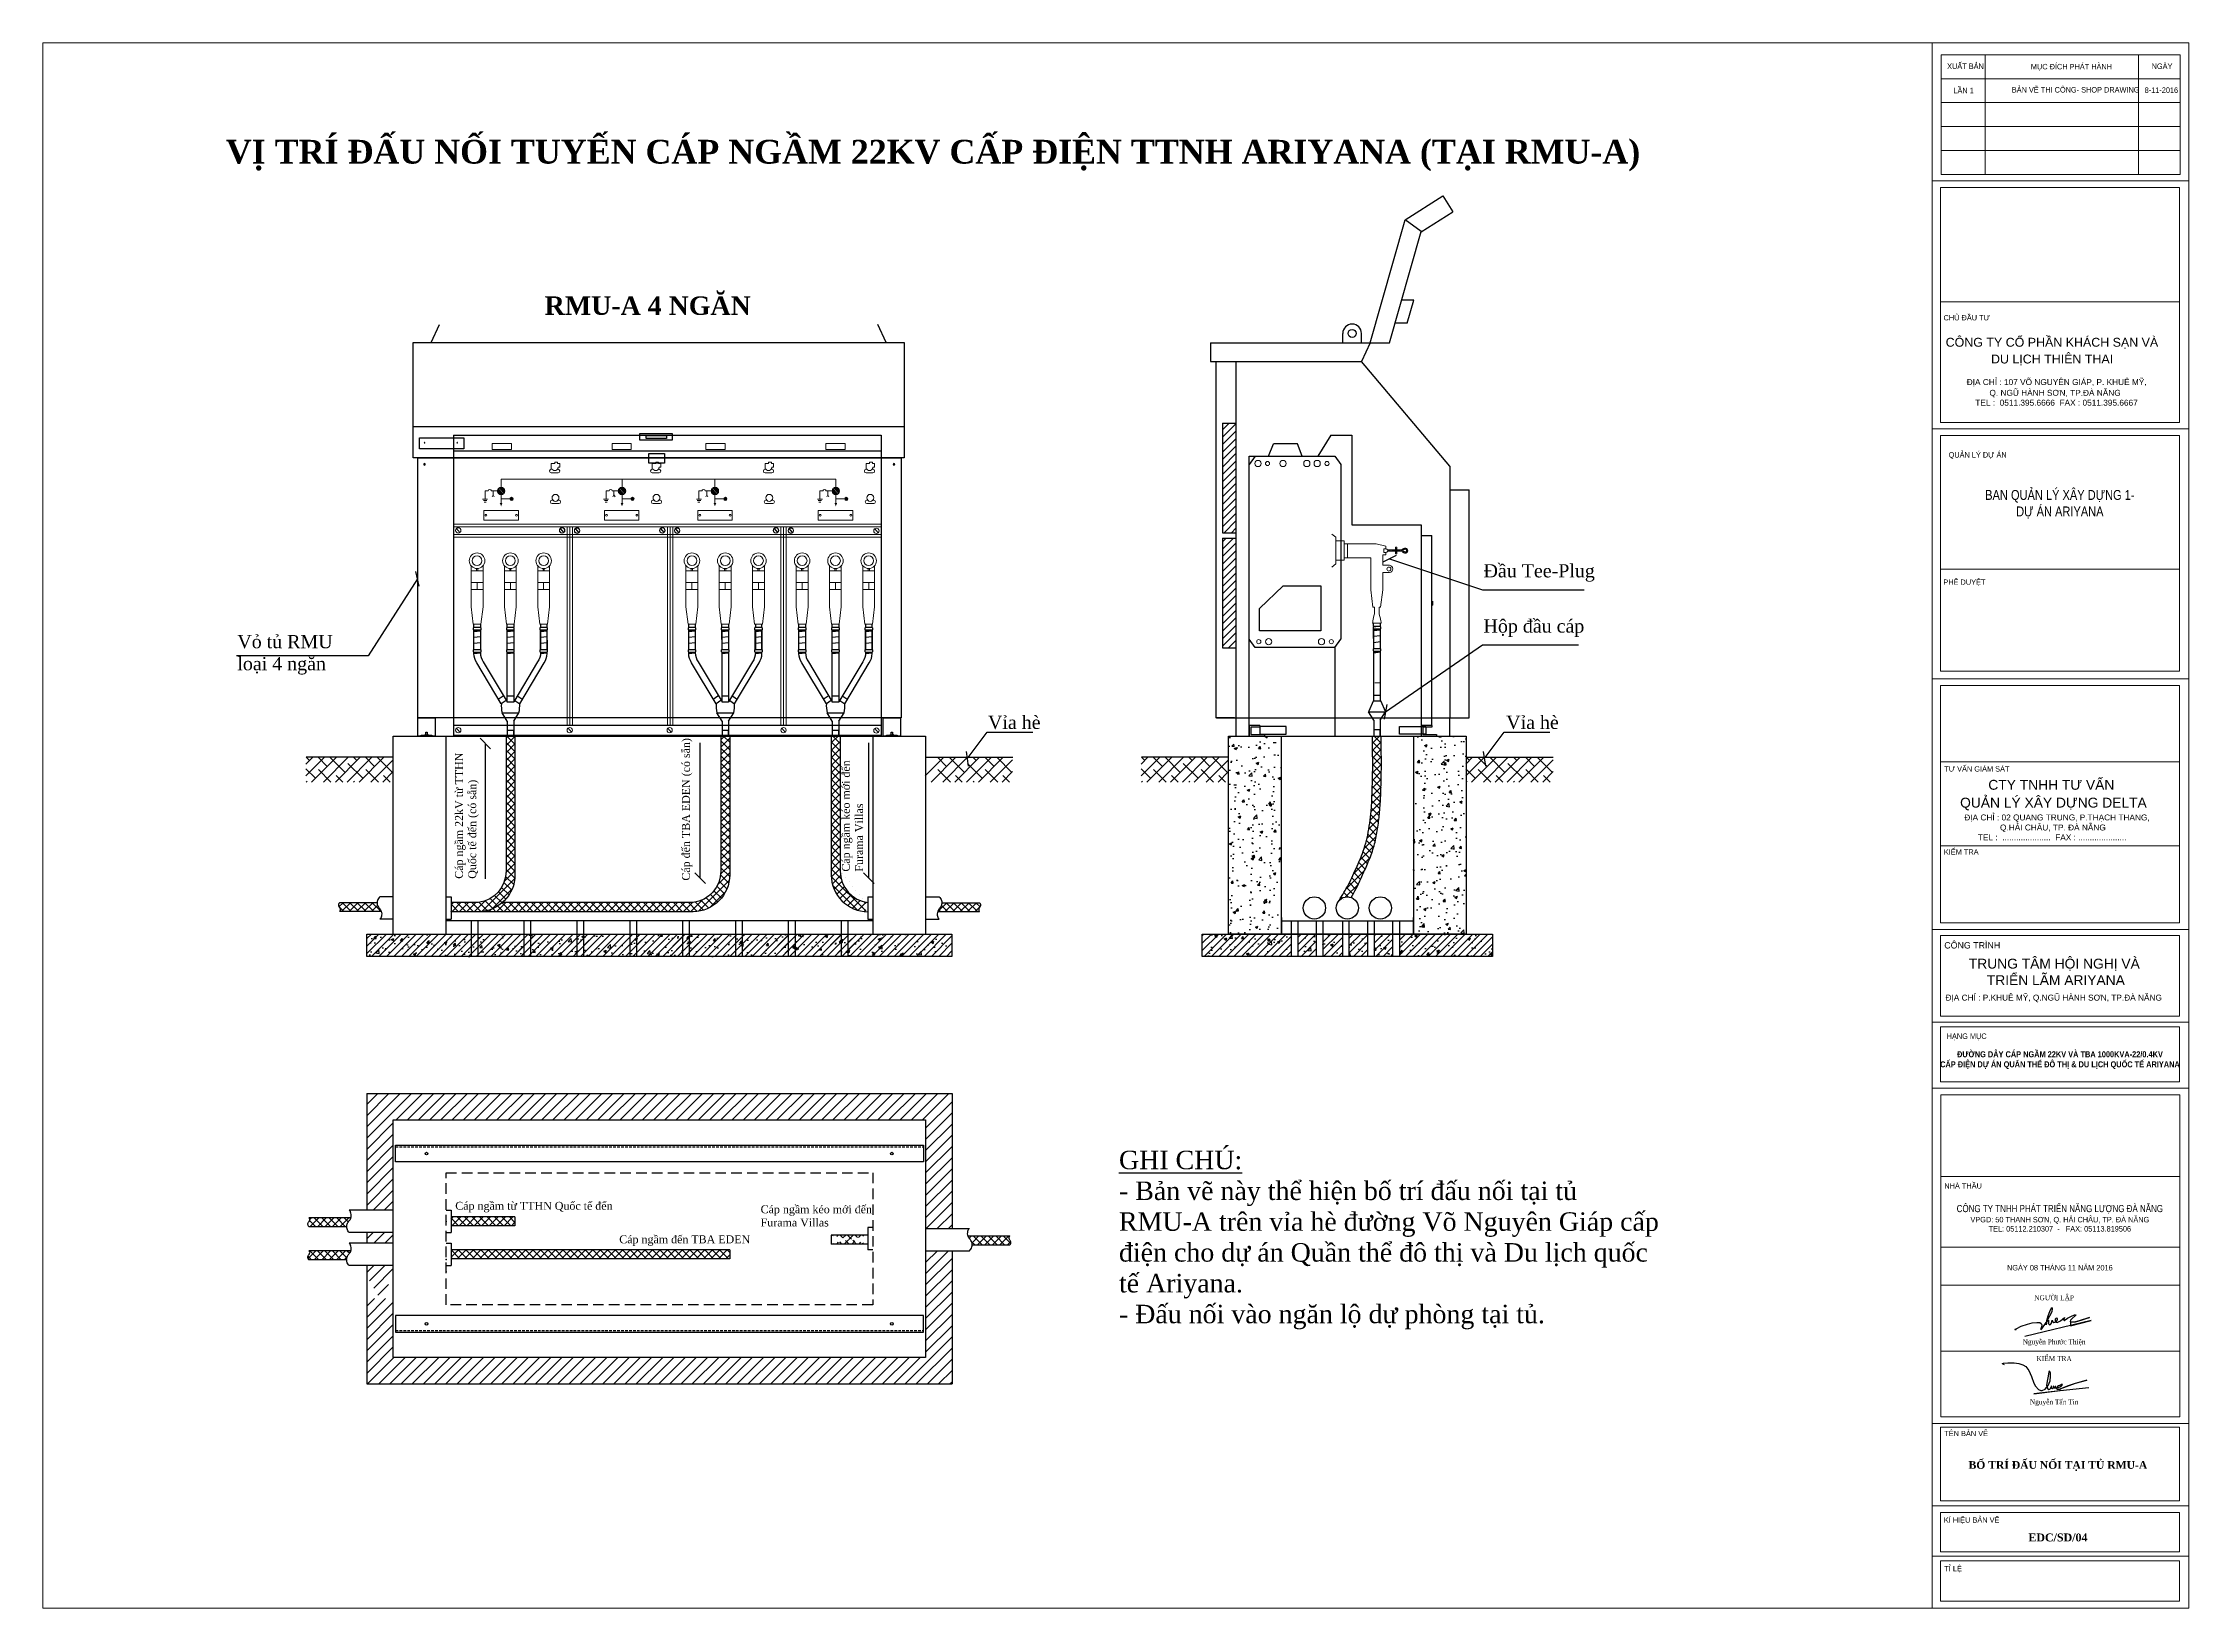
# Model space of a CAD drawing. Extents: x -186 to 682, y 299 to 595.
# Drawn here: x 275.7 to 682.3, y 298.8 to 595.2 of the extents above; entities that cross this region are included whole.
import ezdxf

# ---------------------------------------------------------------- set-up
doc = ezdxf.new("R2010")
doc.units = 0
doc.header["$LTSCALE"] = 2
doc.header["$MEASUREMENT"] = 0
doc.linetypes.add('DASHEDX2', pattern=[1.5, 1, -0.5])
doc.linetypes.add('HIDDEN', pattern=[0.375, 0.25, -0.125])
doc.layers.get('0').update_dxf_attribs({"linetype": 'CONTINUOUS'})
doc.layers.get('DEFPOINTS').update_dxf_attribs({"linetype": 'CONTINUOUS'})
for name, color, linetype, lineweight in [('0-CON', 7, 'CONTINUOUS', 0), ('D.CHINH', 33, 'CONTINUOUS', 20), ('D.PHU', 143, 'CONTINUOUS', 13), ('DUONG CHINH', 151, 'CONTINUOUS', 18), ('DUONG PHU', 135, 'CONTINUOUS', 20), ('KHUNG TEN', 10, 'CONTINUOUS', 25)]:
    doc.layers.add(name, color=color, linetype=linetype, lineweight=lineweight)
for name, color, linetype in [('1. cot cao do', 6, 'TN-D300'), ('dien', 1, 'CONTINUOUS'), ('ff', 1, 'CONTINUOUS'), ('KETCAU', 7, 'CONTINUOUS'), ('TEXT', 7, 'CONTINUOUS'), ('XA-TT1', 7, 'CONTINUOUS'), ('XA-TT2', 7, 'CONTINUOUS')]:
    doc.layers.add(name, color=color, linetype=linetype)
doc.styles.add('COM2', font='VNARIAL.TTF', dxfattribs={"height": 2})
doc.styles.add('GHS', font='nghia5.shx', dxfattribs={"width": 0.8, "bigfont": 'bigfont.shx'})
doc.styles.get("Standard").update_dxf_attribs({"font": 'ISOCP'})
doc.styles.add('TTILEBLOCK1', font='VHELVEN0.TTF')
doc.styles.add('TXT', font='txt.shx', dxfattribs={"width": 0.5})
doc.styles.add('VIET25', font='vntime.TTF', dxfattribs={"height": 2.5})
doc.linetypes.add('TN-D300', pattern='A,10,-0.64,["TN-D300",TXT,S=0.8,R=0,X=-0.1,Y=-0.4],-5.5', length=16.14)
doc.dimstyles.new('PKT1', dxfattribs={"dimtxt": 2, "dimasz": 2, "dimexe": 3, "dimexo": 2, "dimgap": 1, "dimtad": 0, "dimtoh": 1, "dimdec": 0, "dimlfac": 10, "dimdsep": 46, "dimtxsty": 'COM2', "dimblk1": 'OBLIQUE', "dimblk2": 'OBLIQUE', "dimsah": 1, "dimcen": -1, "dimdle": 3, "dimclrd": 4, "dimclre": 4, "dimadec": 0, "dimazin": 0, "dimtfac": 1, "dimtdec": 0, "dimtmove": 0, "dimatfit": 3, "dimldrblk": 'OBLIQUE', "dimfxl": 3, "dimtvp": 1, "dimtolj": 1, "dimtzin": 0, "dimarcsym": 0})
pattern_1 = [(45, (354.4433, 96.5219), (-0.7071068, 0.7071068), []), (135, (354.4433, 96.5219), (-0.7071068, -0.7071068), [])]
pattern_2 = [(50, (354.4433, 97.8686), (5.02082, -0.439265), [0.525, -5.775]), (355, (354.4433, 97.8686), (-0.97126, 5.265345), [0.42, -4.62]), (100.4514, (354.8617, 97.832), (4.049566, 4.82608), [0.44618, -4.907995]), (46.1842, (354.443, 99.2686), (7.47069, -1.15863), [0.7875, -8.6625]), (96.6356, (355.066, 99.172), (6.54264, 6.81883), [0.66927, -7.36199]), (351.1842, (354.443, 99.2686), (6.54263, 6.81883), [0.63, -6.93]), (21, (355.1433, 98.9186), (4.17835, -2.81833), [0.525, -5.775]), (326, (355.1433, 98.9186), (1.70321, 5.07605), [0.42, -4.62]), (71.4514, (355.4915, 98.6837), (5.88156, 2.257713), [0.44618, -4.907995]), (37.5, (354.4433, 97.8686), (0.085119, 2.330257), [0, -4.564, 0, -4.69, 0, -4.6375]), (7.5, (354.4433, 97.8686), (1.841487, 2.760882), [0, -2.674, 0, -4.459, 0, -1.7675]), (327.5, (352.8823, 97.8686), (3.736757, -0.157884), [0, -1.75, 0, -5.46, 0, -7.245]), (317.5, (352.1823, 97.8686), (4.082303, 0.700735), [0, -2.275, 0, -3.626, 0, -5.145])]
pattern_3 = [(45, (354.4433, 97.8686), (-0.7071068, 0.7071068), [])]
pattern_4 = [(50, (281.6255, 97.8686), (5.02082, -0.439265), [0.525, -5.775]), (355, (281.6255, 97.8686), (-0.97126, 5.265345), [0.42, -4.62]), (100.4514, (282.044, 97.832), (4.049566, 4.826077), [0.44618, -4.907995]), (46.1842, (281.6255, 99.2686), (7.47069, -1.15863), [0.7875, -8.6625]), (96.6356, (282.248, 99.172), (6.54264, 6.81883), [0.66927, -7.36199]), (351.1842, (281.6255, 99.2686), (6.54263, 6.81883), [0.63, -6.93]), (21, (282.3255, 98.9186), (4.17835, -2.818332), [0.525, -5.775]), (326, (282.3255, 98.9186), (1.70321, 5.07605), [0.42, -4.62]), (71.4514, (282.6737, 98.6837), (5.88156, 2.257713), [0.44618, -4.907995]), (37.5, (281.6255, 97.8686), (0.085119, 2.330257), [0, -4.564, 0, -4.69, 0, -4.6375]), (7.5, (281.6255, 97.8686), (1.841487, 2.760882), [0, -2.674, 0, -4.459, 0, -1.7675]), (327.5, (280.0645, 97.8686), (3.736757, -0.157884), [0, -1.75, 0, -5.46, 0, -7.245]), (317.5, (279.3645, 97.8686), (4.082303, 0.700735), [0, -2.275, 0, -3.626, 0, -5.145])]
pattern_5 = [(45, (281.6255, 97.8686), (-0.7071068, 0.7071068), [])]
pattern_6 = [(45, (354.4433, 97.8686), (-0.7071068, 0.7071068), []), (135, (354.4433, 97.8686), (-0.7071068, -0.7071068), [])]

# ---------------------------------------------------------------- blocks, each defined once
blk = doc.blocks.new('_OBLIQUE')
at = {"color": 0, "linetype": 'ByBlock'}
blk.add_line((-0.5, -0.5), (0.5, 0.5), dxfattribs=at)
blk = doc.blocks.new('1')
at = {"layer": 'dien', "color": 206}
for p, q in [((-112.04, 538.45), (-110.43, 541.87)), ((-25.83, 538.46), (-27.43, 541.87)), ((-115.43, 522.59), (-22.44, 522.59))]:
    blk.add_line(p, q, dxfattribs=at)
for points in [[(-115.43, 538.45), (-22.44, 538.45), (-22.44, 516.65), (-115.43, 516.65)], [(-114.24, 520.42), (-105.84, 520.42), (-105.84, 518.33), (-114.24, 518.33)], [(-72.48, 521.26), (-66.38, 521.26), (-66.38, 520), (-72.48, 520)], [(-71.28, 520.85), (-67.48, 520.85), (-67.48, 520.27), (-71.28, 520.27)], [(-114.58, 516.65), (-23.01, 516.65), (-23.01, 467.39), (-114.58, 467.39)], [(-70.8, 517.49), (-67.85, 517.49), (-67.85, 515.6), (-70.8, 515.6)], [(-114.58, 467.39), (-111.25, 467.39), (-111.25, 463.95), (-114.58, 463.95)], [(-26.44, 467.39), (-23.11, 467.39), (-23.11, 463.95), (-26.44, 463.95)]]:
    blk.add_lwpolyline(points, close=True, dxfattribs=at)
for points in [[(-113.33, 519.49, 1), (-113.24, 519.49, 1)], [(-107.14, 519.49, 1), (-107.05, 519.49, 1)], [(-113.43, 515.4, 1), (-113.15, 515.4, 1)], [(-24.5, 515.4, 1), (-24.23, 515.4, 1)]]:
    blk.add_lwpolyline(points, format="xyb", close=True, dxfattribs=at)
blk = doc.blocks.new('2')
at = {"layer": 'DUONG PHU'}
for p, q in [((-83.35, 496.33), (-83.35, 488.52)), ((-81.11, 496.33), (-81.11, 488.52)), ((-77.04, 496.33), (-77.04, 488.52)), ((-74.81, 496.33), (-74.81, 488.52)), ((-70.74, 496.33), (-70.74, 488.52)), ((-68.5, 496.33), (-68.5, 488.52)), ((-81.11, 495.34), (-83.35, 495.34)), ((-81.11, 493.19), (-83.35, 493.19)), ((-82.23, 493.19), (-82.23, 491.81)), ((-74.81, 495.34), (-77.04, 495.34)), ((-74.81, 493.19), (-77.04, 493.19)), ((-75.92, 493.19), (-75.92, 491.81)), ((-68.5, 495.34), (-70.74, 495.34)), ((-68.5, 493.19), (-70.74, 493.19)), ((-69.62, 493.19), (-69.62, 491.81)), ((-81.11, 491.81), (-83.35, 491.81)), ((-83.35, 488.52), (-82.97, 485.25)), ((-81.11, 488.52), (-81.49, 485.25)), ((-74.81, 491.81), (-77.04, 491.81)), ((-77.04, 488.52), (-76.66, 485.25)), ((-74.81, 488.52), (-75.19, 485.25)), ((-68.5, 491.81), (-70.74, 491.81)), ((-70.74, 488.52), (-70.36, 485.25)), ((-68.5, 488.52), (-68.88, 485.25)), ((-81.49, 485.25), (-82.97, 485.25)), ((-81.49, 485.25), (-81.8, 485.25)), ((-75.19, 485.25), (-76.66, 485.25)), ((-75.19, 485.25), (-75.5, 485.25)), ((-68.88, 485.25), (-70.36, 485.25)), ((-68.88, 485.25), (-69.19, 485.25))]:
    blk.add_line(p, q, dxfattribs=at)
for points in [[(-82.11, 495.81), (-82.11, 495.34), (-82.34, 495.34), (-82.34, 495.81)], [(-75.81, 495.81), (-75.81, 495.34), (-76.04, 495.34), (-76.04, 495.81)], [(-69.5, 495.81), (-69.5, 495.34), (-69.73, 495.34), (-69.73, 495.81)]]:
    blk.add_lwpolyline(points, dxfattribs=at)
for centre, radius in [((-82.23, 497.28), 1.47), ((-82.23, 497.28), 0.925), ((-75.92, 497.28), 1.47), ((-75.92, 497.28), 0.925), ((-69.62, 497.28), 1.47), ((-69.62, 497.28), 0.925)]:
    blk.add_circle(centre, radius, dxfattribs=at)
at = {"layer": 'ff', "color": 8}
for p, q in [((-76.52, 465.1), (-76.52, 464.09)), ((-75.28, 465.1), (-76.52, 465.1)), ((-75.28, 464.09), (-75.28, 465.1))]:
    blk.add_line(p, q, dxfattribs=at)
at = {"layer": 'KETCAU', "color": 8}
for p, q in [((-76.52, 466.9), (-77.51, 468.48)), ((-77.51, 468.48), (-74.3, 468.48)), ((-75.28, 466.9), (-74.3, 468.48))]:
    blk.add_line(p, q, dxfattribs=at)
for points in [[(-76.52, 466.9), (-76.52, 464.11)], [(-75.28, 466.9), (-75.28, 464.11)]]:
    blk.add_lwpolyline(points, dxfattribs=at)
at = {"layer": 'XA-TT1', "color": 8}
for p, q in [((-77.31, 471.66), (-78.22, 471.03)), ((-76.53, 471.68), (-75.29, 471.68)), ((-74.5, 471.66), (-73.59, 471.02)), ((-76.73, 470.84), (-77.64, 470.2)), ((-76.53, 470.55), (-75.29, 470.55)), ((-75.07, 470.84), (-74.16, 470.2))]:
    blk.add_line(p, q, dxfattribs=at)
at = {"layer": 'XA-TT1', "color": 8, "flags": 128}
for points in [[(-82.84, 484.7), (-82.84, 485.25)], [(-82.83, 480.5), (-82.84, 484.12)], [(-81.61, 485.25), (-81.61, 484.7)], [(-81.61, 484.12), (-81.59, 480.49)], [(-76.54, 484.69), (-76.54, 485.25)], [(-76.53, 480.49), (-76.54, 484.13)], [(-76.52, 480.5), (-76.53, 484.12)], [(-75.3, 485.25), (-75.3, 484.7)], [(-75.3, 484.13), (-75.3, 480.49)], [(-75.3, 484.12), (-75.29, 480.49)], [(-70.22, 480.5), (-70.23, 484.12)], [(-70.2, 484.12), (-70.21, 480.36)], [(-70.2, 485.25), (-70.2, 484.56)], [(-68.99, 484.12), (-68.98, 480.49)], [(-68.97, 480.48), (-68.96, 484.15)], [(-68.96, 484.68), (-68.96, 485.25)], [(-76.53, 470.5), (-76.53, 479.92)], [(-75.3, 479.92), (-75.29, 470.51)]]:
    blk.add_lwpolyline(points, dxfattribs=at)
for points in [[(-77.64, 470.2), (-82.28, 477.97, -0.153961), (-82.83, 479.69), (-82.83, 479.92)], [(-81.59, 479.93), (-81.59, 479.86, 0.153961), (-81.05, 478.14), (-76.53, 470.55)], [(-70.21, 479.92), (-70.21, 479.86, -0.153961), (-70.76, 478.14), (-75.29, 470.53)], [(-74.16, 470.2), (-69.52, 477.97, 0.153961), (-68.98, 479.69), (-68.98, 479.93)]]:
    blk.add_lwpolyline(points, format="xyb", dxfattribs=at)
at = {"layer": 'XA-TT2', "color": 8}
for p, q in [((-81.61, 484.7), (-82.9, 484.55)), ((-82.9, 484.22), (-82.9, 484.6)), ((-81.54, 483.98), (-82.9, 483.98)), ((-81.57, 483.97), (-82.86, 483.83)), ((-82.8, 484.7), (-81.64, 484.7)), ((-81.64, 484.12), (-82.8, 484.12)), ((-81.54, 484.6), (-81.54, 484.22)), ((-75.3, 484.7), (-76.6, 484.55)), ((-76.6, 484.22), (-76.6, 484.6)), ((-75.24, 483.98), (-76.6, 483.98)), ((-75.26, 483.97), (-76.56, 483.83)), ((-76.5, 484.7), (-75.34, 484.7)), ((-75.34, 484.12), (-76.5, 484.12)), ((-75.24, 484.6), (-75.24, 484.22)), ((-69, 484.7), (-70.29, 484.55)), ((-70.29, 484.22), (-70.29, 484.6)), ((-68.93, 483.98), (-70.29, 483.98)), ((-68.96, 483.97), (-70.25, 483.83)), ((-70.19, 484.7), (-69.03, 484.7)), ((-69.03, 484.12), (-70.19, 484.12)), ((-68.93, 484.6), (-68.93, 484.22)), ((-81.61, 480.49), (-82.9, 480.35)), ((-82.9, 480.02), (-82.9, 480.4)), ((-81.54, 479.78), (-82.9, 479.78)), ((-81.57, 482.9), (-82.86, 482.75)), ((-81.57, 481.73), (-82.86, 481.59)), ((-81.57, 479.77), (-82.86, 479.62)), ((-82.8, 480.5), (-81.64, 480.5)), ((-81.64, 479.92), (-82.8, 479.92)), ((-81.54, 480.4), (-81.54, 480.02)), ((-75.3, 480.49), (-76.6, 480.35)), ((-76.6, 480.02), (-76.6, 480.4)), ((-75.24, 479.78), (-76.6, 479.78)), ((-75.26, 482.9), (-76.56, 482.75)), ((-75.26, 481.73), (-76.56, 481.59)), ((-75.26, 479.77), (-76.56, 479.62)), ((-76.5, 480.5), (-75.34, 480.5)), ((-75.34, 479.92), (-76.5, 479.92)), ((-75.24, 480.4), (-75.24, 480.02)), ((-69, 480.49), (-70.29, 480.35)), ((-70.29, 480.02), (-70.29, 480.4)), ((-68.93, 479.78), (-70.29, 479.78)), ((-68.96, 482.9), (-70.25, 482.75)), ((-68.96, 481.73), (-70.25, 481.59)), ((-68.96, 479.77), (-70.25, 479.62)), ((-70.19, 480.5), (-69.03, 480.5)), ((-69.03, 479.92), (-70.19, 479.92)), ((-68.93, 480.4), (-68.93, 480.02))]:
    blk.add_line(p, q, dxfattribs=at)
for centre, radius, start, end in [((-82.8, 484.6), 0.1, 90, 180), ((-82.8, 484.22), 0.1, 180, 270), ((-81.64, 484.6), 0.1, 0, 90), ((-81.64, 484.22), 0.1, 270, 360), ((-76.5, 484.6), 0.1, 90, 180), ((-76.5, 484.22), 0.1, 180, 270), ((-75.34, 484.6), 0.1, 0, 90), ((-75.34, 484.22), 0.1, 270, 360), ((-70.19, 484.6), 0.1, 90, 180), ((-70.19, 484.22), 0.1, 180, 270), ((-69.03, 484.6), 0.1, 0, 90), ((-69.03, 484.22), 0.1, 270, 360), ((-82.8, 480.4), 0.1, 90, 180), ((-82.8, 480.02), 0.1, 180, 270), ((-81.64, 480.4), 0.1, 0, 90), ((-81.64, 480.02), 0.1, 270, 360), ((-76.5, 480.4), 0.1, 90, 180), ((-76.5, 480.02), 0.1, 180, 270), ((-75.34, 480.4), 0.1, 0, 90), ((-75.34, 480.02), 0.1, 270, 360), ((-70.19, 480.4), 0.1, 90, 180), ((-70.19, 480.02), 0.1, 180, 270), ((-69.03, 480.4), 0.1, 0, 90), ((-69.03, 480.02), 0.1, 270, 360), ((-71.47, 469.82), 6.18, 176.4366, 192.4983), ((-80.33, 469.82), 6.18, 347.5017, 3.5634)]:
    blk.add_arc(centre, radius, start, end, dxfattribs=at)
blk = doc.blocks.new('A$C18BE6784')
at = {"color": 5, "lineweight": 30}
for points in [[(6.5, 37.1), (6.1, 37.4), (6, 37.5), (6.6, 37.8), (9, 39), (12, 40.1), (14.3, 40.6), (16.6, 40.9), (18, 40.9), (18.7, 40.4), (19, 39.7), (18.8, 38.7), (18.5, 37.8), (18.5, 37.3), (19, 37.7), (21.1, 40.8), (22.9, 44), (24, 46.2), (24.1, 47.5), (23.9, 48), (23.5, 47.7), (22.6, 46), (21.8, 43.9), (21.2, 41.6), (21.2, 40.5), (21, 39.7), (21.3, 40.8), (21.7, 41.5), (22, 41.9), (22.2, 41.9), (22.2, 41.7), (22.2, 40.4), (22.3, 40), (22.7, 39.7), (23.1, 39.9), (23.7, 40.5), (24, 41.9), (24.3, 41.2), (24.8, 40.8), (25.3, 41), (26.1, 41.5), (26.6, 42.2), (26.6, 42.8), (26.1, 43), (25.7, 42.8), (25.4, 42.4), (25.4, 41.7), (25.5, 41.3), (25.9, 41), (26.4, 40.8), (28, 41.6), (29.9, 43.2), (29.6, 42.5), (29.5, 42), (29.7, 41.8), (31.3, 42.9), (33, 43.8), (34.7, 44.6), (35.3, 44.7), (35.4, 44.4), (35.1, 44), (33.6, 42.7), (32.8, 41.9), (32.6, 41.3), (32.8, 41), (35.3, 41.2), (38.5, 42.1), (40.4, 42.8), (42, 43.2), (37, 41.7), (35.3, 41.2), (32.9, 41), (32.9, 39.3), (42.8, 41.8), (10.8, 34.1)], [(1, 20.4), (0, 20.8), (0, 21), (0.5, 21.2), (2.5, 21.4), (5.6, 21.4), (7.8, 21), (9.8, 20.4), (11.2, 19.5), (12.7, 17.7), (14, 14.7), (15.1, 11.5), (15.9, 10.1), (17.3, 8.4), (18.5, 8), (19.1, 8), (20.5, 8.6), (22.1, 10.4), (23, 12.7), (23.2, 14.7), (23.2, 16.3), (22.8, 17.2), (22.5, 17.3), (22.3, 17), (22.2, 15.9), (21.4, 11.5), (21.3, 10.5), (21.4, 9.6), (21.9, 8.8), (22.3, 8.5), (22.9, 8.7), (23.2, 9), (23.5, 9.4), (23.7, 10.1), (23.5, 10.3), (23.4, 10), (23.4, 9.6), (23.6, 9.1), (23.9, 8.9), (24.4, 9.2), (24.6, 9.5), (24.6, 9.9), (24.6, 10.1), (24.5, 10.1), (24.4, 9.9), (24.4, 9.7), (24.5, 9.5), (24.7, 9.2), (25, 9.3), (25.3, 9.5), (25.6, 9.7), (25.7, 9.9), (25.4, 9.9), (25.3, 9.7), (25, 9.5), (25, 9.2), (25.1, 9.2), (26, 9.3), (27, 9.5), (27.7, 9.8), (28.4, 10.3), (28.8, 10.6), (28.9, 10.9), (28.5, 10.9), (28, 10.6), (27.5, 10.4), (27.1, 10.2), (26.6, 9.9), (26.2, 9.5), (26, 9.2), (26, 8.8), (26.3, 8.6), (27.4, 8.6), (31.9, 10.4), (35.2, 11.5), (40.7, 13), (35, 11.4), (27.6, 8.7), (27.7, 7.9), (15.1, 6.3), (27.8, 8), (41.7, 9.4)]]:
    blk.add_lwpolyline(points, dxfattribs=at)
at = {"layer": '1. cot cao do', "linetype": 'Continuous', "ltscale": 2, "char_height": 2.418, "width": 92.79, "attachment_point": 5, "style": 'GHS'}
for s, insert in [('{\\fTimes New Roman|b0|i0|c0|p18;\\C0;NGƯỜI LẬP}', (24.9, 52.5)), ('{\\fTimes New Roman|b0|i0|c0|p18;\\C0;Nguyễn Phước Thiện}', (24.9, 31.1)), ('{\\fTimes New Roman|b0|i0|c0|p18;\\C0;KIỂM TRA}', (24.9, 23.4)), ('{\\fTimes New Roman|b0|i0|c0|p18;\\C0;Nguyễn Tấn Tin}', (24.9, 2.1))]:
    blk.add_mtext(s, dxfattribs=dict(at, insert=insert))
blk = doc.blocks.new('A$C00294823')
at = {"linetype": 'Continuous', "ltscale": 2, "xscale": 0.8000000000465661, "yscale": 0.8000000000465661, "zscale": 0.8}
blk.add_blockref('A$C18BE6784', (0, 0), dxfattribs=at)

msp = doc.modelspace()

# ---------------------------------------------------------------- hatches: boundary and pattern name
at = {"layer": 'D.CHINH'}
h = msp.add_hatch(color=256, dxfattribs=at)
h.paths.add_polyline_path([(363, 509.9, 0.164222), (363.15, 510.32, 0.599022), (362.06, 510.91)])
h.paths.add_polyline_path([(361.87, 510.72, 0.150174), (361.75, 510.32, 0.58155), (362.81, 509.72)])
h = msp.add_hatch(color=256, dxfattribs=at)
edge = h.paths.add_edge_path()
edge.add_arc((364.51, 508.86), 0.3, 0, 360)
h = msp.add_hatch(color=256, dxfattribs=at)
h.paths.add_polyline_path([(385.95, 509.93, 0.164222), (386.1, 510.35, 0.599022), (385.01, 510.93)])
h.paths.add_polyline_path([(384.82, 510.75, 0.150174), (384.7, 510.35, 0.58155), (385.75, 509.75)])
h = msp.add_hatch(color=256, dxfattribs=at)
edge = h.paths.add_edge_path()
edge.add_arc((387.41, 508.86), 0.3, 0, 360)
h = msp.add_hatch(color=256, dxfattribs=at)
h.paths.add_polyline_path([(403.5, 509.9, 0.164222), (403.65, 510.32, 0.599022), (402.56, 510.91)])
h.paths.add_polyline_path([(402.37, 510.72, 0.150174), (402.25, 510.32, 0.58155), (403.31, 509.72)])
h = msp.add_hatch(color=256, dxfattribs=at)
edge = h.paths.add_edge_path()
edge.add_arc((405.01, 508.86), 0.3, 0, 360)
h = msp.add_hatch(color=256, dxfattribs=at)
h.paths.add_polyline_path([(426.45, 509.93, 0.164222), (426.6, 510.35, 0.599022), (425.51, 510.93)])
h.paths.add_polyline_path([(425.32, 510.75, 0.150174), (425.2, 510.35, 0.58155), (426.25, 509.75)])
h = msp.add_hatch(color=256, dxfattribs=at)
edge = h.paths.add_edge_path()
edge.add_arc((427.91, 508.86), 0.3, 0, 360)
at = {"layer": 'DUONG PHU', "linetype": 'HIDDEN', "ltscale": 100}
h = msp.add_hatch(dxfattribs=at)
h.set_pattern_fill('ANSI31', color=256, scale=0.075, style=0)
h.set_pattern_definition([(135, (764.33958, 273.2406), (0.1683798, 0.1683798), [])])
h.paths.add_polyline_path([(530.46, 498.97, 0.174752), (530.46, 499.19), (531.97, 499.19), (531.97, 498.97)])
h.paths.add_polyline_path([(532.17, 499.19), (531.97, 499.19), (531.97, 499.74), (532.17, 499.74)])
h.paths.add_polyline_path([(531.97, 499.19), (532.17, 499.19), (532.17, 498.97), (531.97, 498.97)])
h.paths.add_polyline_path([(531.97, 498.97), (532.17, 498.97), (532.17, 498.43), (531.97, 498.43)])
edge = h.paths.add_edge_path()
edge.add_line((532.17, 498.97), (532.17, 499.19))
edge.add_line((532.17, 499.19), (533.08, 499.19))
edge.add_spline(control_points=[(533.08, 499.19), (533.22, 499.3), (533.5, 499.52), (534.12, 499.53), (534.33, 498.97), (533.99, 498.53), (533.51, 498.62), (533.28, 498.79), (533.2, 498.85)], knot_values=[0, 0, 0, 0, 3.103239, 6.267485, 9.280592, 11.464747, 14.846336, 16.578046, 16.578046, 16.578046, 16.578046], degree=3, periodic=0)
edge.add_line((533.2, 498.85), (533.5, 498.94))
edge.add_spline(control_points=[(533.5, 498.94), (533.55, 498.91), (533.62, 498.87), (533.75, 498.81), (533.91, 498.8), (534.06, 498.96), (534.08, 499.19), (533.86, 499.38), (533.56, 499.29), (533.34, 499.12), (533.22, 499.01), (533.17, 498.97)], knot_values=[0, 0, 0, 0, 0.989812, 1.49875, 2.548153, 3.58148, 4.992563, 6.200687, 8.149949, 9.892838, 11.094494, 11.094494, 11.094494, 11.094494], degree=3, periodic=0)
edge.add_line((533.17, 498.97), (532.17, 498.97))
at = {"layer": 'XA-TT2'}
h = msp.add_hatch(dxfattribs=at)
h.set_pattern_fill('ANSI31', color=8, scale=8, style=0)
h.set_pattern_definition([(45, (-152.3387, 86.8265), (-0.7071068, 0.7071068), [])])
h.paths.add_polyline_path([(501.71, 523.23), (499.18, 523.23), (499.18, 502.45), (501.71, 502.45)])
h.paths.add_polyline_path([(499.18, 480.66), (501.71, 480.66), (501.71, 501.44), (499.18, 501.44)])
h = msp.add_hatch(dxfattribs=at)
h.set_pattern_fill('ANSI37', color=8, scale=8, style=0)
h.set_pattern_definition([(45, (461.3119, 0), (-0.7071068, 0.7071068), []), (135, (461.3119, 0), (-0.7071068, -0.7071068), [])])
h.paths.add_polyline_path([(363.46, 438.37, -0.378308), (358.21, 432.42), (353.04, 432.42), (353.04, 430.68), (358.21, 430.68, 0.412087), (365.16, 437.68), (365.16, 463.95), (363.46, 463.95)])
h.paths.add_polyline_path([(362.77, 432.42, -0.180139), (358.21, 430.68), (379.31, 430.68), (398.88, 430.68, 0.412087), (405.83, 437.68), (405.83, 463.95), (404.14, 463.95), (404.14, 438.37, -0.378308), (398.88, 432.42)])
h = msp.add_hatch(dxfattribs=at)
h.set_pattern_fill('ANSI37', color=8, scale=8, style=0)
h.set_pattern_definition(pattern_6)
edge = h.paths.add_edge_path()
edge.add_line((431.61, 430.7), (431.61, 432.48))
edge.add_arc((432.76, 438.37), 6, 180, 258.9778, ccw=False)
edge.add_line((426.76, 438.37), (426.76, 463.94))
edge.add_line((426.76, 463.94), (425.06, 463.94))
edge.add_line((425.06, 463.94), (425.06, 437.68))
edge.add_arc((432.06, 437.68), 7, 180, 266.272)
h = msp.add_hatch(dxfattribs=at)
h.set_pattern_fill('AR-CONC', color=8, scale=0.7, style=0)
h.set_pattern_definition(pattern_4)
h.paths.add_polyline_path([(510.32, 463.95), (500.33, 463.95), (500.33, 426.46), (510.32, 426.46), (510.32, 429.61)])
h = msp.add_hatch(dxfattribs=at)
h.set_pattern_fill('ANSI37', color=8, scale=8, style=0)
h.set_pattern_definition([(45, (281.6255, 97.8686), (-0.7071068, 0.7071068), []), (135, (281.6255, 97.8686), (-0.7071068, -0.7071068), [])])
edge = h.paths.add_edge_path()
edge.add_spline(control_points=[(523.53, 433.39), (523.86, 433.94), (524.19, 434.51), (524.9, 435.85), (525.25, 436.6), (525.76, 437.74), (525.93, 438.13), (526.28, 438.93), (526.47, 439.35), (526.83, 440.21), (527.01, 440.65), (527.36, 441.55), (527.52, 442.01), (527.96, 443.4), (528.19, 444.35), (528.55, 446.24), (528.68, 447.19), (528.9, 449.13), (528.98, 450.12), (529.11, 452.11), (529.16, 453.11), (529.26, 456.08), (529.27, 458.06), (529.25, 461.34), (529.23, 462.65), (529.22, 463.95)], knot_values=[1.692039, 1.692039, 1.692039, 1.692039, 3.569699, 3.569699, 5.949498, 5.949498, 7.216666, 7.216666, 8.578297, 8.578297, 9.939929, 9.939929, 11.30156, 11.30156, 14.024823, 14.024823, 16.748086, 16.748086, 19.679496, 19.679496, 22.610906, 22.610906, 28.473727, 28.473727, 32.384435, 32.384435, 32.384435, 32.384435], degree=3, periodic=0)
edge.add_line((529.22, 463.95), (527.58, 463.95))
edge.add_spline(control_points=[(527.58, 463.95), (527.64, 459.21), (527.72, 452.93), (526.91, 445.98), (526.2, 443.15), (525.49, 441.19), (524.43, 438.78), (523.17, 435.87), (521.87, 433.8), (521.24, 432.8)], knot_values=[0, 0, 0, 0, 14.214325, 18.817069, 20.93607, 22.936909, 25.066447, 28.8513, 32.405589, 32.405589, 32.405589, 32.405589], degree=3, periodic=0)
edge.add_arc((522.82, 431.39), 2.12, 70.4783, 138.5326, ccw=False)
h = msp.add_hatch(dxfattribs=at)
h.set_pattern_fill('AR-CONC', color=8, scale=0.7, style=0)
h.set_pattern_definition(pattern_4)
h.paths.add_polyline_path([(535.32, 426.46), (545.32, 426.46), (545.32, 463.95), (535.32, 463.95)])
h = msp.add_hatch(dxfattribs=at)
h.set_pattern_fill('ANSI37', color=8, scale=8, style=0)
h.set_pattern_definition(pattern_6)
edge = h.paths.add_edge_path()
edge.add_spline(control_points=[(339.86, 430.7), (339.82, 430.82), (339.7, 431.09), (339.31, 431.45), (339.07, 431.93), (339.05, 432.28), (339.05, 432.39)], knot_values=[1.25519, 1.25519, 1.25519, 1.25519, 1.62417, 2.1393, 2.832941, 3.163339, 3.163339, 3.163339, 3.163339], degree=3, periodic=0)
edge.add_line((339.05, 432.39), (331.91, 432.39))
edge.add_spline(control_points=[(331.91, 432.39), (331.87, 432.35), (331.79, 432.26), (331.72, 432.06), (331.7, 431.81), (331.82, 431.57), (332.04, 431.36), (332.08, 431.07), (332.02, 430.85), (331.98, 430.73), (331.93, 430.71), (331.91, 430.7)], knot_values=[0, 0, 0, 0, 0.17181, 0.343286, 0.633863, 0.911157, 1.117088, 1.52073, 1.696748, 1.814714, 1.870314, 1.870314, 1.870314, 1.870314], degree=3, periodic=0)
edge.add_line((331.91, 430.7), (339.86, 430.7))
h = msp.add_hatch(dxfattribs=at)
h.set_pattern_fill('ANSI37', color=8, scale=8, style=0)
h.set_pattern_definition([(135, (430.6073, 97.8686), (0.7071068, 0.7071068), []), (45, (430.6073, 97.8686), (0.7071068, -0.7071068), [])])
edge = h.paths.add_edge_path()
edge.add_spline(control_points=[(445.19, 430.7), (445.23, 430.82), (445.35, 431.09), (445.74, 431.45), (445.98, 431.93), (446, 432.28), (446, 432.39)], knot_values=[1.25519, 1.25519, 1.25519, 1.25519, 1.62417, 2.1393, 2.832941, 3.163339, 3.163339, 3.163339, 3.163339], degree=3, periodic=0)
edge.add_line((446, 432.39), (453.14, 432.39))
edge.add_spline(control_points=[(453.14, 432.39), (453.18, 432.35), (453.26, 432.26), (453.33, 432.06), (453.35, 431.81), (453.23, 431.57), (453.01, 431.36), (452.97, 431.07), (453.03, 430.85), (453.07, 430.73), (453.12, 430.71), (453.14, 430.7)], knot_values=[0, 0, 0, 0, 0.17181, 0.343286, 0.633863, 0.911157, 1.117088, 1.52073, 1.696748, 1.814714, 1.870314, 1.870314, 1.870314, 1.870314], degree=3, periodic=0)
edge.add_line((453.14, 430.7), (445.19, 430.7))
h = msp.add_hatch(dxfattribs=at)
h.set_pattern_fill('AR-CONC', color=8, scale=0.7, style=0)
h.set_pattern_definition(pattern_2)
h.paths.add_polyline_path([(337.11, 426.46), (337.11, 422.23), (356.83, 422.23), (356.83, 426.46)])
h = msp.add_hatch(dxfattribs=at)
h.set_pattern_fill('AR-CONC', color=8, scale=0.7, style=0)
h.set_pattern_definition(pattern_2)
h.paths.add_polyline_path([(337.11, 426.46), (337.11, 422.23), (356.83, 422.23), (356.83, 426.46)])
h = msp.add_hatch(dxfattribs=at)
h.set_pattern_fill('ANSI31', color=8, scale=8, style=0)
h.set_pattern_definition(pattern_3)
h.paths.add_polyline_path([(337.11, 426.46), (337.11, 422.23), (356.83, 422.23), (356.83, 426.46)])
h = msp.add_hatch(dxfattribs=at)
h.set_pattern_fill('AR-CONC', color=8, scale=0.7, style=0)
h.set_pattern_definition(pattern_2)
h.paths.add_polyline_path([(356.83, 426.46), (356.83, 422.23), (447.93, 422.23), (447.93, 426.46)])
h = msp.add_hatch(dxfattribs=at)
h.set_pattern_fill('ANSI31', color=8, scale=8, style=0)
h.set_pattern_definition(pattern_3)
h.paths.add_polyline_path([(447.93, 422.23), (447.93, 426.46), (356.83, 426.46), (356.83, 422.23)])
h = msp.add_hatch(dxfattribs=at)
h.set_pattern_fill('AR-CONC', color=8, scale=0.7, style=0)
h.set_pattern_definition(pattern_2)
h.paths.add_polyline_path([(366.84, 426.46), (358.09, 426.46), (358.09, 422.23), (366.84, 422.23)])
h = msp.add_hatch(dxfattribs=at)
h.set_pattern_fill('ANSI31', color=8, scale=8, style=0)
h.set_pattern_definition(pattern_3)
h.paths.add_polyline_path([(366.84, 426.46), (358.09, 426.46), (358.09, 422.23), (366.84, 422.23)])
h = msp.add_hatch(dxfattribs=at)
h.set_pattern_fill('AR-CONC', color=8, scale=0.7, style=0)
h.set_pattern_definition(pattern_2)
h.paths.add_polyline_path([(376.86, 426.46), (368.11, 426.46), (368.11, 422.23), (376.86, 422.23)])
h = msp.add_hatch(dxfattribs=at)
h.set_pattern_fill('ANSI31', color=8, scale=8, style=0)
h.set_pattern_definition(pattern_3)
h.paths.add_polyline_path([(376.86, 426.46), (368.11, 426.46), (368.11, 422.23), (376.86, 422.23)])
h = msp.add_hatch(dxfattribs=at)
h.set_pattern_fill('AR-CONC', color=8, scale=0.7, style=0)
h.set_pattern_definition(pattern_2)
h.paths.add_polyline_path([(386.88, 426.46), (378.13, 426.46), (378.13, 422.23), (386.88, 422.23)])
h = msp.add_hatch(dxfattribs=at)
h.set_pattern_fill('ANSI31', color=8, scale=8, style=0)
h.set_pattern_definition(pattern_3)
h.paths.add_polyline_path([(386.88, 426.46), (378.13, 426.46), (378.13, 422.23), (386.88, 422.23)])
h = msp.add_hatch(dxfattribs=at)
h.set_pattern_fill('AR-CONC', color=8, scale=0.7, style=0)
h.set_pattern_definition(pattern_2)
h.paths.add_polyline_path([(396.9, 426.46), (388.15, 426.46), (388.15, 422.23), (396.9, 422.23)])
h = msp.add_hatch(dxfattribs=at)
h.set_pattern_fill('ANSI31', color=8, scale=8, style=0)
h.set_pattern_definition(pattern_3)
h.paths.add_polyline_path([(396.9, 426.46), (388.15, 426.46), (388.15, 422.23), (396.9, 422.23)])
h = msp.add_hatch(dxfattribs=at)
h.set_pattern_fill('AR-CONC', color=8, scale=0.7, style=0)
h.set_pattern_definition(pattern_2)
h.paths.add_polyline_path([(406.91, 426.46), (398.16, 426.46), (398.16, 422.23), (406.91, 422.23)])
h = msp.add_hatch(dxfattribs=at)
h.set_pattern_fill('ANSI31', color=8, scale=8, style=0)
h.set_pattern_definition(pattern_3)
h.paths.add_polyline_path([(406.91, 426.46), (398.16, 426.46), (398.16, 422.23), (406.91, 422.23)])
h = msp.add_hatch(dxfattribs=at)
h.set_pattern_fill('AR-CONC', color=8, scale=0.7, style=0)
h.set_pattern_definition(pattern_2)
h.paths.add_polyline_path([(416.93, 426.46), (408.18, 426.46), (408.18, 422.23), (416.93, 422.23)])
h = msp.add_hatch(dxfattribs=at)
h.set_pattern_fill('ANSI31', color=8, scale=8, style=0)
h.set_pattern_definition(pattern_3)
h.paths.add_polyline_path([(416.93, 426.46), (408.18, 426.46), (408.18, 422.23), (416.93, 422.23)])
h = msp.add_hatch(dxfattribs=at)
h.set_pattern_fill('AR-CONC', color=8, scale=0.7, style=0)
h.set_pattern_definition(pattern_2)
h.paths.add_polyline_path([(418.2, 426.46), (418.2, 422.23), (426.95, 422.23), (426.95, 426.46)])
h = msp.add_hatch(dxfattribs=at)
h.set_pattern_fill('ANSI31', color=8, scale=8, style=0)
h.set_pattern_definition(pattern_3)
h.paths.add_polyline_path([(426.95, 422.23), (426.95, 426.46), (418.2, 426.46), (418.2, 422.23)])
h = msp.add_hatch(dxfattribs=at)
h.set_pattern_fill('AR-CONC', color=8, scale=0.7, style=0)
h.set_pattern_definition(pattern_2)
h.paths.add_polyline_path([(447.93, 426.46), (428.22, 426.46), (428.22, 422.23), (447.93, 422.23)])
h = msp.add_hatch(dxfattribs=at)
h.set_pattern_fill('ANSI31', color=8, scale=8, style=0)
h.set_pattern_definition(pattern_3)
h.paths.add_polyline_path([(447.93, 426.46), (428.22, 426.46), (428.22, 422.23), (447.93, 422.23)])
h = msp.add_hatch(dxfattribs=at)
h.set_pattern_fill('ANSI31', color=8, scale=8, style=0)
h.set_pattern_definition(pattern_5)
h.paths.add_polyline_path([(512.15, 426.46), (510.32, 426.46), (495.35, 426.46), (495.35, 422.23), (512.15, 422.23)])
h = msp.add_hatch(dxfattribs=at)
h.set_pattern_fill('AR-CONC', color=8, scale=0.7, style=0)
h.set_pattern_definition(pattern_4)
h.paths.add_polyline_path([(512.15, 426.46), (510.32, 426.46), (495.35, 426.46), (495.35, 422.23), (512.15, 422.23)])
h = msp.add_hatch(dxfattribs=at)
h.set_pattern_fill('ANSI31', color=8, scale=8, style=0)
h.set_pattern_definition(pattern_5)
h.paths.add_polyline_path([(516.92, 426.46), (513.42, 426.46), (513.42, 422.23), (516.92, 422.23)])
h = msp.add_hatch(dxfattribs=at)
h.set_pattern_fill('AR-CONC', color=8, scale=0.7, style=0)
h.set_pattern_definition(pattern_4)
h.paths.add_polyline_path([(516.92, 426.46), (513.42, 426.46), (513.42, 422.23), (516.92, 422.23)])
h = msp.add_hatch(dxfattribs=at)
h.set_pattern_fill('ANSI31', color=8, scale=8, style=0)
h.set_pattern_definition(pattern_5)
h.paths.add_polyline_path([(521.87, 426.46), (518.18, 426.46), (518.18, 422.23), (521.87, 422.23)])
h = msp.add_hatch(dxfattribs=at)
h.set_pattern_fill('AR-CONC', color=8, scale=0.7, style=0)
h.set_pattern_definition(pattern_4)
h.paths.add_polyline_path([(521.87, 426.46), (518.18, 426.46), (518.18, 422.23), (521.87, 422.23)])
h = msp.add_hatch(dxfattribs=at)
h.set_pattern_fill('ANSI31', color=8, scale=8, style=0)
h.set_pattern_definition(pattern_5)
h.paths.add_polyline_path([(526.63, 426.46), (523.13, 426.46), (523.13, 422.23), (526.63, 422.23)])
h = msp.add_hatch(dxfattribs=at)
h.set_pattern_fill('AR-CONC', color=8, scale=0.7, style=0)
h.set_pattern_definition(pattern_4)
h.paths.add_polyline_path([(526.63, 426.46), (523.13, 426.46), (523.13, 422.23), (526.63, 422.23)])
h = msp.add_hatch(dxfattribs=at)
h.set_pattern_fill('ANSI31', color=8, scale=8, style=0)
h.set_pattern_definition(pattern_5)
h.paths.add_polyline_path([(531.4, 426.46), (527.9, 426.46), (527.9, 422.23), (531.4, 422.23)])
h = msp.add_hatch(dxfattribs=at)
h.set_pattern_fill('AR-CONC', color=8, scale=0.7, style=0)
h.set_pattern_definition(pattern_4)
h.paths.add_polyline_path([(531.4, 426.46), (527.9, 426.46), (527.9, 422.23), (531.4, 422.23)])
h = msp.add_hatch(dxfattribs=at)
h.set_pattern_fill('ANSI31', color=8, scale=8, style=0)
h.set_pattern_definition(pattern_5)
h.paths.add_polyline_path([(550.3, 422.23), (550.3, 426.46), (532.67, 426.46), (532.67, 422.23)])
h = msp.add_hatch(dxfattribs=at)
h.set_pattern_fill('AR-CONC', color=8, scale=0.7, style=0)
h.set_pattern_definition(pattern_4)
h.paths.add_polyline_path([(550.3, 422.23), (550.3, 426.46), (532.67, 426.46), (532.67, 422.23)])
h = msp.add_hatch(dxfattribs=at)
h.set_pattern_fill('ANSI31', color=8, scale=12, style=0)
h.set_pattern_definition([(45, (461.3119, 11.3883), (-1.06066, 1.06066), [])])
h.paths.add_polyline_path([(447.94, 366.47), (442.93, 366.47), (442.93, 346.26), (342.11, 346.26), (342.11, 357.41), (337.09, 357.41), (337.09, 341.26), (447.94, 341.26)])
h.paths.add_polyline_path([(447.94, 396.24), (337.09, 396.24), (337.09, 374.14), (342.11, 374.14), (342.11, 391.24), (442.93, 391.24), (442.93, 370.7), (447.94, 370.7)])
h.paths.add_polyline_path([(342.11, 369.91), (337.09, 369.91), (337.09, 367.89), (342.11, 367.89)])
h.paths.add_polyline_path([(342.11, 363.66), (337.09, 363.66), (337.09, 361.64), (339.6, 357.41), (342.11, 361.64)], flags=17)
h = msp.add_hatch(dxfattribs=at)
h.set_pattern_fill('ANSI37', color=8, scale=8, style=0)
h.set_pattern_definition(pattern_1)
edge = h.paths.add_edge_path()
edge.add_spline(control_points=[(326.14, 372.72), (326.15, 372.71), (326.21, 372.68), (326.24, 372.56), (326.3, 372.34), (326.26, 372.05), (326.04, 371.85), (325.92, 371.61), (325.94, 371.35), (326.02, 371.15), (326.1, 371.07), (326.14, 371.03)], knot_values=[0, 0, 0, 0, 0.0556, 0.173567, 0.349585, 0.753226, 0.959157, 1.236451, 1.527028, 1.698504, 1.870314, 1.870314, 1.870314, 1.870314], degree=3, periodic=0)
edge.add_line((326.14, 371.03), (333.28, 371.03))
edge.add_spline(control_points=[(333.28, 371.03), (333.27, 371.14), (333.3, 371.48), (333.54, 371.96), (333.93, 372.32), (334.05, 372.6), (334.08, 372.72)], knot_values=[1.25519, 1.25519, 1.25519, 1.25519, 1.585587, 2.279228, 2.794358, 3.163339, 3.163339, 3.163339, 3.163339], degree=3, periodic=0)
edge.add_line((334.08, 372.72), (326.14, 372.72))
h = msp.add_hatch(dxfattribs=at)
h.set_pattern_fill('ANSI37', color=8, scale=8, style=0)
h.set_pattern_definition([(45, (461.3119, 8.4111), (-0.7071068, 0.7071068), []), (135, (461.3119, 8.4111), (-0.7071068, -0.7071068), [])])
h.paths.add_polyline_path([(353.04, 372.91), (353.04, 371.22), (365.16, 371.22), (365.16, 372.91)])
h = msp.add_hatch(dxfattribs=at)
h.set_pattern_fill('ANSI37', color=8, scale=8, style=0)
h.set_pattern_definition(pattern_1)
edge = h.paths.add_edge_path()
edge.add_spline(control_points=[(326.13, 366.47), (326.15, 366.46), (326.2, 366.43), (326.24, 366.31), (326.3, 366.09), (326.25, 365.8), (326.03, 365.6), (325.91, 365.36), (325.93, 365.1), (326.01, 364.9), (326.09, 364.82), (326.13, 364.78)], knot_values=[0, 0, 0, 0, 0.0556, 0.173567, 0.349585, 0.753226, 0.959157, 1.236451, 1.527028, 1.698504, 1.870314, 1.870314, 1.870314, 1.870314], degree=3, periodic=0)
edge.add_line((326.13, 364.78), (333.27, 364.78))
edge.add_spline(control_points=[(333.27, 364.78), (333.27, 364.89), (333.29, 365.23), (333.53, 365.71), (333.92, 366.07), (334.04, 366.35), (334.08, 366.47)], knot_values=[1.25519, 1.25519, 1.25519, 1.25519, 1.585587, 2.279228, 2.794358, 3.163339, 3.163339, 3.163339, 3.163339], degree=3, periodic=0)
edge.add_line((334.08, 366.47), (326.13, 366.47))
h = msp.add_hatch(dxfattribs=at)
h.set_pattern_fill('ANSI37', color=8, scale=8, style=0)
h.set_pattern_definition(pattern_1)
h.paths.add_polyline_path([(405.86, 366.66), (353.04, 366.66), (353.04, 364.97), (405.86, 364.97)])
h = msp.add_hatch(dxfattribs=at)
h.set_pattern_fill('ANSI37', color=8, scale=8, style=0)
h.set_pattern_definition([(45, (354.4433, 99.4991), (-0.7071068, 0.7071068), []), (135, (354.4433, 99.4991), (-0.7071068, -0.7071068), [])])
edge = h.paths.add_edge_path()
edge.add_line((432.01, 367.75), (425.06, 367.75))
edge.add_line((432.01, 369.45), (425.06, 369.45))
h = msp.add_hatch(dxfattribs=at)
h.set_pattern_fill('ANSI37', color=8, scale=8, style=0)
h.set_pattern_definition([(135, (430.5844, 99.3373), (0.7071068, 0.7071068), []), (45, (430.5844, 99.3373), (0.7071068, -0.7071068), [])])
edge = h.paths.add_edge_path()
edge.add_spline(control_points=[(458.9, 369.28), (458.88, 369.28), (458.83, 369.25), (458.79, 369.13), (458.73, 368.91), (458.77, 368.62), (458.99, 368.41), (459.11, 368.17), (459.09, 367.92), (459.02, 367.72), (458.94, 367.63), (458.9, 367.59)], knot_values=[0, 0, 0, 0, 0.0556, 0.173567, 0.349585, 0.753226, 0.959157, 1.236451, 1.527028, 1.698504, 1.870314, 1.870314, 1.870314, 1.870314], degree=3, periodic=0)
edge.add_line((458.9, 367.59), (451.76, 367.59))
edge.add_spline(control_points=[(451.76, 367.59), (451.76, 367.7), (451.74, 368.05), (451.5, 368.53), (451.11, 368.89), (450.99, 369.16), (450.95, 369.28)], knot_values=[1.25519, 1.25519, 1.25519, 1.25519, 1.585587, 2.279228, 2.794358, 3.163339, 3.163339, 3.163339, 3.163339], degree=3, periodic=0)
edge.add_line((450.95, 369.28), (458.9, 369.28))

# ---------------------------------------------------------------- linework, layer by layer
at = {"layer": '0-CON'}
for p, q in [((275.74, 298.81), (275.74, 595.21)), ((275.74, 595.21), (682.22, 595.21)), ((633.58, 298.81), (633.58, 595.21)), ((633.58, 593.95), (633.58, 298.81)), ((633.58, 298.81), (633.58, 593.94)), ((682.22, 595.21), (682.22, 298.81)), ((682.22, 595.21), (682.22, 298.81)), ((635.29, 592.98), (635.29, 570.32)), ((635.29, 592.98), (680.57, 592.98)), ((643.61, 592.98), (643.61, 570.32)), ((672.7, 592.98), (672.7, 570.32)), ((680.57, 592.98), (680.57, 570.32)), ((635.29, 588.44), (680.57, 588.44)), ((635.29, 583.91), (680.57, 583.91)), ((635.29, 579.38), (680.57, 579.38)), ((635.29, 574.85), (680.57, 574.85)), ((635.29, 570.32), (680.57, 570.32)), ((635.29, 570.32), (680.57, 570.32)), ((633.72, 569.1), (682.26, 569.1)), ((635.17, 546.2), (635.17, 567.85)), ((635.17, 567.85), (680.44, 567.85)), ((680.44, 567.85), (680.44, 546.2)), ((635.17, 552.42), (635.16, 523.33)), ((680.44, 523.33), (680.44, 552.42)), ((680.44, 546.2), (635.17, 546.2)), ((633.58, 522.1), (682.12, 522.1)), ((635.16, 523.33), (680.44, 523.33)), ((635.17, 495.56), (635.17, 520.86)), ((635.17, 520.86), (680.44, 520.86)), ((680.44, 520.86), (680.44, 495.56)), ((635.16, 505.42), (635.16, 492.38)), ((635.16, 505.42), (635.16, 476.23)), ((680.44, 505.42), (680.44, 476.23)), ((680.44, 495.56), (635.17, 495.56)), ((635.16, 476.23), (680.44, 476.23)), ((633.58, 474.78), (682.12, 474.78)), ((635.17, 459.04), (635.17, 473.53)), ((635.17, 473.53), (680.44, 473.53)), ((680.44, 473.53), (680.44, 459.04)), ((635.16, 459.04), (680.44, 459.04)), ((635.17, 459.04), (635.16, 444.72)), ((680.44, 459.04), (635.17, 459.04)), ((680.44, 459.04), (680.44, 444.72)), ((635.16, 444.72), (635.16, 428.57)), ((635.16, 443.15), (680.44, 443.15)), ((635.16, 443.15), (680.44, 443.15)), ((680.44, 444.72), (680.44, 428.57)), ((633.58, 427.32), (682.12, 427.32)), ((635.16, 428.57), (680.44, 428.57)), ((635.16, 426.19), (680.44, 426.19)), ((635.16, 426.19), (635.16, 410.92)), ((680.44, 426.19), (680.44, 410.92)), ((635.16, 410.92), (680.44, 410.92)), ((633.58, 409.78), (682.12, 409.78)), ((635.16, 408.85), (680.44, 408.85)), ((635.16, 408.85), (635.16, 398.49)), ((680.44, 408.85), (680.44, 398.49)), ((635.16, 398.49), (680.44, 398.49)), ((633.58, 397.25), (682.22, 397.25)), ((633.58, 397.25), (682.12, 397.25)), ((635.26, 380.56), (635.26, 396)), ((635.26, 396), (680.53, 396)), ((680.53, 396), (680.53, 380.56)), ((635.25, 380.56), (635.25, 365.83)), ((635.25, 380.56), (680.53, 380.56)), ((680.53, 380.56), (635.26, 380.56)), ((680.53, 380.56), (680.53, 365.83)), ((635.25, 367.18), (680.53, 367.18)), ((635.25, 365.83), (635.25, 335)), ((680.53, 365.83), (680.53, 335)), ((635.25, 359.95), (680.53, 359.95)), ((635.25, 347.48), (680.53, 347.48)), ((633.58, 333.75), (682.12, 333.75)), ((635.25, 335), (680.53, 335)), ((635.16, 333.04), (635.16, 319.09)), ((635.16, 333.04), (680.44, 333.04)), ((680.44, 333.04), (680.44, 319.09)), ((633.58, 318.18), (682.12, 318.18)), ((635.16, 319.09), (680.44, 319.09)), ((635.16, 316.93), (680.44, 316.93)), ((635.16, 316.93), (635.16, 309.45)), ((680.44, 316.93), (680.44, 309.45)), ((635.16, 312.19), (635.16, 309.45)), ((635.16, 309.45), (680.44, 309.45)), ((680.44, 312.19), (680.44, 309.45)), ((633.58, 308.63), (682.22, 308.63)), ((635.16, 307.78), (635.16, 300.11)), ((635.16, 307.78), (680.44, 307.78)), ((680.44, 307.78), (680.44, 300.11)), ((682.22, 298.81), (275.74, 298.81)), ((635.16, 300.11), (680.44, 300.11))]:
    msp.add_line(p, q, dxfattribs=at)
at = {"layer": 'D.CHINH'}
for p, q in [((362.53, 512.59), (362.53, 511.06)), ((362.53, 512.59), (403.03, 512.59)), ((385.43, 512.59), (385.43, 511.06)), ((403.03, 512.59), (403.03, 511.06)), ((403.03, 512.59), (425.93, 512.59)), ((425.93, 512.59), (425.93, 511.06)), ((359.03, 508.84), (359.98, 508.84)), ((359.19, 508.54), (359.83, 508.54)), ((359.32, 508.24), (359.7, 508.24)), ((359.51, 510.36), (359.51, 508.84)), ((360.08, 510.36), (359.51, 510.36)), ((361.83, 510.36), (360.68, 510.36)), ((361.01, 509.64), (360.81, 509.26)), ((361.01, 510.36), (361.01, 509.64)), ((361.01, 509.64), (361.21, 509.26)), ((361.95, 510.76), (362.89, 509.76)), ((362.14, 510.95), (363.09, 509.94)), ((362.53, 509.66), (362.53, 508.06)), ((362.53, 508.86), (364.51, 508.86)), ((381.93, 508.84), (382.88, 508.84)), ((382.09, 508.54), (382.73, 508.54)), ((382.22, 508.24), (382.6, 508.24)), ((382.98, 510.36), (382.41, 510.36)), ((382.41, 510.36), (382.41, 508.84)), ((384.73, 510.36), (383.58, 510.36)), ((383.91, 509.64), (383.71, 509.26)), ((383.91, 510.36), (383.91, 509.64)), ((383.91, 509.64), (384.11, 509.26)), ((384.85, 510.76), (385.79, 509.76)), ((385.04, 510.95), (385.99, 509.94)), ((385.43, 509.66), (385.43, 508.06)), ((385.43, 508.86), (387.41, 508.86)), ((399.53, 508.84), (400.48, 508.84)), ((399.69, 508.54), (400.33, 508.54)), ((399.82, 508.24), (400.2, 508.24)), ((400.01, 510.36), (400.01, 508.84)), ((400.58, 510.36), (400.01, 510.36)), ((402.33, 510.36), (401.18, 510.36)), ((401.51, 509.64), (401.31, 509.26)), ((401.51, 510.36), (401.51, 509.64)), ((401.51, 509.64), (401.71, 509.26)), ((402.45, 510.76), (403.39, 509.76)), ((402.64, 510.95), (403.59, 509.94)), ((403.03, 509.66), (403.03, 508.06)), ((403.03, 508.86), (405.01, 508.86)), ((422.43, 508.84), (423.38, 508.84)), ((422.59, 508.54), (423.23, 508.54)), ((422.72, 508.24), (423.1, 508.24)), ((423.48, 510.36), (422.91, 510.36)), ((422.91, 510.36), (422.91, 508.84)), ((425.23, 510.36), (424.08, 510.36)), ((424.41, 509.64), (424.21, 509.26)), ((424.41, 510.36), (424.41, 509.64)), ((424.41, 509.64), (424.61, 509.26)), ((425.35, 510.76), (426.29, 509.76)), ((425.54, 510.95), (426.49, 509.94)), ((425.93, 509.66), (425.93, 508.06)), ((425.93, 508.86), (427.91, 508.86))]:
    msp.add_line(p, q, dxfattribs=at)
for points in [[(362.53, 507.46, 0, 0.5, 0), (362.53, 508.06, 0.5, 0.5, 0)], [(385.43, 507.46, 0, 0.5, 0), (385.43, 508.06, 0.5, 0.5, 0)], [(403.03, 507.46, 0, 0.5, 0), (403.03, 508.06, 0.5, 0.5, 0)], [(425.93, 507.46, 0, 0.5, 0), (425.93, 508.06, 0.5, 0.5, 0)]]:
    msp.add_lwpolyline(points, format="xyseb", dxfattribs=at)
for centre, radius in [((362.53, 510.36), 0.7), ((364.51, 508.86), 0.3), ((385.43, 510.36), 0.7), ((387.41, 508.86), 0.3), ((403.03, 510.36), 0.7), ((405.01, 508.86), 0.3), ((425.93, 510.36), 0.7), ((427.91, 508.86), 0.3)]:
    msp.add_circle(centre, radius, dxfattribs=at)
for centre in [(360.38, 510.36), (383.28, 510.36), (400.88, 510.36), (423.78, 510.36)]:
    msp.add_arc(centre, 0.3, 0, 180, dxfattribs=at)
at = {"layer": 'D.PHU'}
for p, q in [((371.71, 514.15), (371.71, 514.11)), ((372.03, 514.47), (372.03, 515.59)), ((372.03, 515.59), (372.69, 515.59)), ((372.16, 514.47), (372.03, 514.47)), ((372.03, 513.79), (373.31, 513.79)), ((372.69, 515.59), (372.69, 515.79)), ((372.69, 515.79), (373.23, 515.79)), ((373.31, 514.47), (373.18, 514.47)), ((373.23, 515.79), (373.23, 515.59)), ((373.23, 515.59), (373.63, 515.59)), ((373.63, 514.89), (373.33, 514.89)), ((373.63, 515.59), (373.63, 515.13)), ((373.63, 515.13), (373.63, 514.89)), ((373.63, 514.11), (373.63, 514.15)), ((390.84, 514.15), (390.84, 514.11)), ((391.16, 514.47), (391.16, 515.59)), ((391.16, 515.59), (391.82, 515.59)), ((391.29, 514.47), (391.16, 514.47)), ((391.16, 513.79), (392.44, 513.79)), ((391.82, 515.79), (392.36, 515.79)), ((391.82, 515.59), (391.82, 515.79)), ((392.44, 514.47), (392.31, 514.47)), ((392.36, 515.79), (392.36, 515.59)), ((392.36, 515.59), (392.76, 515.59)), ((392.76, 514.89), (392.46, 514.89)), ((392.76, 515.59), (392.76, 515.13)), ((392.76, 515.13), (392.76, 514.89)), ((392.76, 514.11), (392.76, 514.15)), ((412.21, 514.15), (412.21, 514.11)), ((412.53, 514.47), (412.53, 515.59)), ((412.53, 515.59), (413.19, 515.59)), ((412.66, 514.47), (412.53, 514.47)), ((412.53, 513.79), (413.81, 513.79)), ((413.19, 515.59), (413.19, 515.79)), ((413.19, 515.79), (413.73, 515.79)), ((413.81, 514.47), (413.68, 514.47)), ((413.73, 515.79), (413.73, 515.59)), ((413.73, 515.59), (414.13, 515.59)), ((414.13, 514.89), (413.83, 514.89)), ((414.13, 515.59), (414.13, 515.13)), ((414.13, 515.13), (414.13, 514.89)), ((414.13, 514.11), (414.13, 514.15)), ((431.34, 514.15), (431.34, 514.11)), ((431.66, 514.47), (431.66, 515.59)), ((431.66, 515.59), (432.32, 515.59)), ((431.79, 514.47), (431.66, 514.47)), ((431.66, 513.79), (432.94, 513.79)), ((432.32, 515.79), (432.86, 515.79)), ((432.32, 515.59), (432.32, 515.79)), ((432.94, 514.47), (432.81, 514.47)), ((432.86, 515.79), (432.86, 515.59)), ((432.86, 515.59), (433.26, 515.59)), ((433.26, 514.89), (432.96, 514.89)), ((433.26, 515.59), (433.26, 515.13)), ((433.26, 515.13), (433.26, 514.89)), ((433.26, 514.11), (433.26, 514.15)), ((371.87, 508.32), (371.87, 508.28)), ((372.32, 508.64), (372.19, 508.64)), ((373.47, 508.64), (373.34, 508.64)), ((373.79, 508.28), (373.79, 508.32)), ((391, 508.32), (391, 508.28)), ((391.45, 508.64), (391.32, 508.64)), ((392.6, 508.64), (392.47, 508.64)), ((392.92, 508.28), (392.92, 508.32)), ((412.37, 508.32), (412.37, 508.28)), ((412.82, 508.64), (412.69, 508.64)), ((413.97, 508.64), (413.84, 508.64)), ((414.29, 508.28), (414.29, 508.32)), ((431.5, 508.32), (431.5, 508.28)), ((431.95, 508.64), (431.82, 508.64)), ((433.1, 508.64), (432.97, 508.64)), ((433.42, 508.28), (433.42, 508.32)), ((353.53, 504.09), (394.03, 504.09)), ((372.19, 507.96), (373.47, 507.96)), ((391.32, 507.96), (392.6, 507.96)), ((394.03, 504.09), (434.53, 504.09)), ((412.69, 507.96), (413.97, 507.96)), ((431.82, 507.96), (433.1, 507.96)), ((353.53, 503.59), (394.03, 503.59)), ((353.53, 502.09), (394.03, 502.09)), ((353.53, 501.59), (394.03, 501.59)), ((354.09, 503.28), (354.72, 502.5)), ((373.74, 503.28), (374.37, 502.5)), ((373.79, 503.28), (374.42, 502.5)), ((375.03, 503.59), (375.03, 465.96)), ((375.53, 503.59), (375.53, 465.96)), ((375.53, 503.59), (375.53, 465.96)), ((376.03, 503.59), (376.03, 465.96)), ((376.59, 503.28), (377.22, 502.5)), ((376.59, 503.2), (377.22, 502.42)), ((392.72, 503.28), (393.35, 502.5)), ((392.77, 503.28), (393.4, 502.5)), ((394.03, 503.59), (434.53, 503.59)), ((394.03, 503.59), (394.03, 465.96)), ((394.03, 502.09), (434.53, 502.09)), ((394.03, 501.59), (434.53, 501.59)), ((394.53, 503.59), (394.53, 465.96)), ((394.53, 503.59), (394.53, 465.96)), ((395.03, 503.59), (395.03, 465.96)), ((395.57, 503.28), (396.2, 502.5)), ((395.57, 503.2), (396.2, 502.42)), ((414.24, 503.28), (414.87, 502.5)), ((414.29, 503.28), (414.92, 502.5)), ((415.53, 503.59), (415.53, 465.96)), ((416.03, 503.59), (416.03, 465.96)), ((416.03, 503.59), (416.03, 465.96)), ((416.53, 503.59), (416.53, 465.96)), ((417.09, 503.28), (417.72, 502.5)), ((417.09, 503.2), (417.72, 502.42)), ((433.29, 503.2), (433.92, 502.42)), ((354.09, 465.45), (354.72, 464.67)), ((375.22, 465.45), (375.85, 464.67)), ((375.22, 465.45), (375.85, 464.67)), ((394.14, 465.45), (394.77, 464.67)), ((394.14, 465.45), (394.77, 464.67)), ((415.72, 465.45), (416.35, 464.67)), ((415.72, 465.45), (416.35, 464.67)), ((433.29, 465.38), (433.92, 464.6))]:
    msp.add_line(p, q, dxfattribs=at)
for points in [[(360.83, 519.37), (364.47, 519.37), (364.47, 518.21), (360.83, 518.21)], [(383.55, 519.37), (387.19, 519.37), (387.19, 518.21), (383.55, 518.21)], [(401.33, 519.37), (404.97, 519.37), (404.97, 518.21), (401.33, 518.21)], [(424.05, 519.37), (427.69, 519.37), (427.69, 518.21), (424.05, 518.21)]]:
    msp.add_lwpolyline(points, close=True, dxfattribs=at)
for centre, radius in [((372.83, 509.06), 0.66), ((391.96, 509.06), 0.66), ((413.33, 509.06), 0.66), ((432.46, 509.06), 0.66), ((359.66, 505.76), 0.175), ((365.43, 505.76), 0.175), ((382.48, 505.76), 0.175), ((388.26, 505.76), 0.175), ((400.16, 505.76), 0.175), ((405.93, 505.76), 0.175), ((422.98, 505.76), 0.175), ((428.76, 505.76), 0.175), ((354.41, 502.89), 0.5), ((374.06, 502.89), 0.5), ((374.11, 502.89), 0.5), ((376.91, 502.89), 0.5), ((376.91, 502.81), 0.5), ((393.03, 502.89), 0.5), ((393.08, 502.89), 0.5), ((395.88, 502.89), 0.5), ((395.88, 502.81), 0.5), ((414.56, 502.89), 0.5), ((414.61, 502.89), 0.5), ((417.41, 502.89), 0.5), ((417.41, 502.81), 0.5), ((433.61, 502.81), 0.5), ((354.41, 465.06), 0.5), ((375.53, 465.06), 0.5), ((375.53, 465.06), 0.5), ((394.46, 465.06), 0.5), ((394.46, 465.06), 0.5), ((416.03, 465.06), 0.5), ((416.03, 465.06), 0.5), ((433.61, 464.99), 0.5)]:
    msp.add_circle(centre, radius, dxfattribs=at)
for centre, radius, start, end in [((372.03, 514.15), 0.32, 90, 180), ((372.03, 514.11), 0.32, 180, 270), ((372.67, 514.89), 0.66, 219.5212, 0), ((373.31, 514.15), 0.32, 0, 90), ((373.31, 514.11), 0.32, 270, 0), ((391.16, 514.15), 0.32, 90, 180), ((391.16, 514.11), 0.32, 180, 270), ((391.8, 514.89), 0.66, 219.5212, 0), ((392.44, 514.15), 0.32, 0, 90), ((392.44, 514.11), 0.32, 270, 0), ((412.53, 514.15), 0.32, 90, 180), ((412.53, 514.11), 0.32, 180, 270), ((413.17, 514.89), 0.66, 219.5212, 0), ((413.81, 514.15), 0.32, 0, 90), ((413.81, 514.11), 0.32, 270, 0), ((431.66, 514.15), 0.32, 90, 180), ((431.66, 514.11), 0.32, 180, 270), ((432.3, 514.89), 0.66, 219.5212, 0), ((432.94, 514.15), 0.32, 0, 90), ((432.94, 514.11), 0.32, 270, 0), ((372.19, 508.32), 0.32, 90, 180), ((372.19, 508.28), 0.32, 180, 270), ((373.47, 508.32), 0.32, 0, 90), ((373.47, 508.28), 0.32, 270, 0), ((391.32, 508.32), 0.32, 90, 180), ((391.32, 508.28), 0.32, 180, 270), ((392.6, 508.32), 0.32, 0, 90), ((392.6, 508.28), 0.32, 270, 0), ((412.69, 508.32), 0.32, 90, 180), ((412.69, 508.28), 0.32, 180, 270), ((413.97, 508.32), 0.32, 0, 90), ((413.97, 508.28), 0.32, 270, 0), ((431.82, 508.32), 0.32, 90, 180), ((431.82, 508.28), 0.32, 180, 270), ((433.1, 508.32), 0.32, 0, 90), ((433.1, 508.28), 0.32, 270, 0)]:
    msp.add_arc(centre, radius, start, end, dxfattribs=at)
at = {"layer": 'DEFPOINTS', "color": 0, "linetype": 'ByBlock'}
for p in [(500.33, 426.46), (545.32, 426.46), (550.3, 426.46), (495.35, 422.23), (550.3, 422.23), (550.3, 422.23)]:
    msp.add_point(p, dxfattribs=at)
at = {"layer": 'DEFPOINTS', "linetype": 'ByBlock'}
msp.add_point((337.11, 422.23), dxfattribs=at)
at = {"layer": 'dien', "color": 206}
for p, q in [((533.78, 561.7), (540.91, 566.23)), ((540.91, 566.23), (542.8, 563.25)), ((527.14, 538.43), (533.78, 561.7)), ((536.82, 559.47), (533.78, 561.7)), ((536.81, 559.44), (542.8, 563.25)), ((530.81, 538.41), (536.82, 559.47)), ((535.39, 546.52), (533.12, 546.52)), ((534.15, 542.14), (535.39, 546.52)), ((534.15, 542.14), (531.87, 542.14)), ((496.9, 538.43), (496.9, 534.9)), ((496.9, 538.43), (530.81, 538.41)), ((521.96, 538.43), (521.96, 540.2)), ((525.5, 538.43), (525.5, 540.2)), ((527.14, 538.43), (525.5, 534.9)), ((496.9, 534.9), (525.5, 534.9)), ((497.92, 534.9), (497.92, 467.4)), ((501.71, 534.9), (501.71, 467.4)), ((542.22, 515.09), (525.5, 534.9)), ((499.18, 523.23), (501.71, 523.23)), ((499.18, 523.23), (499.18, 502.45)), ((542.22, 515.09), (542.22, 467.4)), ((542.22, 510.56), (545.91, 510.56)), ((545.91, 467.4), (545.91, 510.56)), ((499.18, 502.45), (501.71, 502.45)), ((499.18, 501.44), (499.18, 480.66)), ((499.18, 501.44), (501.71, 501.44)), ((499.18, 480.66), (501.71, 480.66)), ((501.46, 467.4), (497.92, 467.4)), ((498.03, 467.4), (545.91, 467.4)), ((501.71, 467.4), (501.71, 463.95)), ((501.71, 463.95), (542.22, 463.95)), ((542.22, 463.95), (542.22, 467.4))]:
    msp.add_line(p, q, dxfattribs=at)
at = {"layer": 'dien', "color": 8}
for p, q in [((325.56, 458.65), (326.84, 459.93)), ((325.56, 456.41), (329.09, 459.93)), ((326.22, 459.32), (325.61, 459.93)), ((326.64, 455.24), (331.33, 459.93)), ((329.59, 458.19), (327.85, 459.93)), ((328.88, 455.24), (333.58, 459.93)), ((332.96, 457.07), (330.15, 459.88)), ((331.13, 455.24), (335.82, 459.93)), ((333.37, 455.24), (338.07, 459.93)), ((335.2, 459.32), (334.59, 459.93)), ((335.62, 455.24), (340.31, 459.93)), ((338.57, 458.19), (336.83, 459.93)), ((337.86, 455.24), (342.09, 459.47)), ((341.94, 457.07), (339.13, 459.88)), ((442.88, 456.41), (446.41, 459.93)), ((443.96, 455.24), (448.65, 459.93)), ((446.92, 458.19), (445.18, 459.93)), ((446.21, 455.24), (450.9, 459.93)), ((450.28, 457.07), (447.48, 459.88)), ((448.45, 455.24), (453.14, 459.93)), ((450.7, 455.24), (455.39, 459.93)), ((452.53, 459.32), (451.91, 459.93)), ((452.94, 455.24), (457.64, 459.93)), ((455.9, 458.19), (454.16, 459.93)), ((455.19, 455.24), (459.42, 459.47)), ((459.26, 457.07), (456.46, 459.88)), ((483.77, 458.65), (485.06, 459.93)), ((483.77, 456.41), (487.3, 459.93)), ((484.44, 459.32), (483.82, 459.93)), ((484.85, 455.24), (489.55, 459.93)), ((487.81, 458.19), (486.07, 459.93)), ((487.1, 455.24), (491.79, 459.93)), ((491.17, 457.07), (488.37, 459.88)), ((489.34, 455.24), (494.04, 459.93)), ((491.59, 455.24), (496.28, 459.93)), ((493.42, 459.32), (492.8, 459.93)), ((493.83, 455.24), (498.53, 459.93)), ((496.79, 458.19), (495.05, 459.93)), ((496.08, 455.24), (500.31, 459.47)), ((500.15, 457.07), (497.35, 459.88)), ((545.27, 458.65), (546.55, 459.93)), ((545.27, 456.41), (548.8, 459.93)), ((545.93, 459.32), (545.32, 459.93)), ((546.35, 455.24), (551.04, 459.93)), ((549.3, 458.19), (547.56, 459.93)), ((548.59, 455.24), (553.29, 459.93)), ((552.67, 457.07), (549.86, 459.88)), ((550.84, 455.24), (555.53, 459.93)), ((553.08, 455.24), (557.78, 459.93)), ((554.91, 459.32), (554.3, 459.93)), ((555.33, 455.24), (560.02, 459.93)), ((558.28, 458.19), (556.54, 459.93)), ((557.57, 455.24), (561.8, 459.47)), ((561.65, 457.07), (558.84, 459.88)), ((327.35, 455.95), (325.56, 457.74)), ((325.81, 455.24), (325.66, 455.39)), ((330.3, 455.24), (327.91, 457.63)), ((332.54, 455.24), (331.27, 456.51)), ((336.33, 455.95), (333.52, 458.76)), ((334.79, 455.24), (334.64, 455.39)), ((339.28, 455.24), (336.89, 457.63)), ((340.11, 455.24), (342.09, 457.22)), ((341.52, 455.24), (340.25, 456.51)), ((447.62, 455.24), (445.23, 457.63)), ((449.87, 455.24), (448.6, 456.51)), ((453.65, 455.95), (450.84, 458.76)), ((452.11, 455.24), (451.97, 455.39)), ((456.6, 455.24), (454.21, 457.63)), ((457.43, 455.24), (459.42, 457.22)), ((458.85, 455.24), (457.58, 456.51)), ((485.56, 455.95), (483.77, 457.74)), ((484.02, 455.24), (483.88, 455.39)), ((488.51, 455.24), (486.12, 457.63)), ((490.76, 455.24), (489.49, 456.51)), ((494.54, 455.95), (491.74, 458.76)), ((493, 455.24), (492.86, 455.39)), ((497.49, 455.24), (495.1, 457.63)), ((498.33, 455.24), (500.31, 457.22)), ((499.74, 455.24), (498.47, 456.51)), ((547.06, 455.95), (545.27, 457.74)), ((545.52, 455.24), (545.37, 455.39)), ((550.01, 455.24), (547.62, 457.63)), ((552.25, 455.24), (550.98, 456.51)), ((556.04, 455.95), (553.23, 458.76)), ((554.5, 455.24), (554.35, 455.39)), ((558.99, 455.24), (556.6, 457.63)), ((559.82, 455.24), (561.8, 457.22)), ((561.23, 455.24), (559.97, 456.51))]:
    msp.add_line(p, q, dxfattribs=at)
at = {"layer": 'dien', "color": 206}
for points in [[(511.22, 465.78), (506.23, 465.78), (506.23, 464.29), (511.22, 464.29)], [(532.71, 465.78), (537.7, 465.78), (537.7, 464.29), (532.71, 464.29)]]:
    msp.add_lwpolyline(points, close=True, dxfattribs=at)
msp.add_circle((523.73, 540.2), 0.758, dxfattribs=at)
msp.add_arc((523.73, 540.2), 1.77, 0, 180, dxfattribs=at)
at = {"layer": 'DUONG CHINH'}
for p, q in [((353.53, 464.1), (394.15, 464.1)), ((394.03, 464.1), (434.53, 464.1))]:
    msp.add_line(p, q, dxfattribs=at)
for points in [[(359.28, 506.69), (365.81, 506.69), (365.81, 504.84), (359.28, 504.84)], [(388.63, 506.69), (382.11, 506.69), (382.11, 504.84), (388.63, 504.84)], [(399.78, 506.69), (406.31, 506.69), (406.31, 504.84), (399.78, 504.84)], [(429.13, 506.69), (422.61, 506.69), (422.61, 504.84), (429.13, 504.84)]]:
    msp.add_lwpolyline(points, close=True, dxfattribs=at)
at = {"layer": 'DUONG PHU'}
for p, q in [((520.61, 501.62), (519.89, 502.2)), ((520.61, 500.89), (520.61, 501.62)), ((520.61, 499.08), (520.61, 500.89)), ((522.84, 500.36), (528.25, 500.36)), ((528.25, 500.36), (530.14, 499.92)), ((520.61, 496.54), (519.89, 495.96)), ((520.61, 497.27), (520.61, 496.54)), ((522.84, 497.68), (527.28, 497.68)), ((527.28, 497.68), (527.28, 491.61)), ((530.14, 498.25), (529.51, 498.25)), ((529.51, 498.25), (529.51, 496.28)), ((529.51, 496.28), (530.82, 496.28)), ((530.14, 499.41), (529.76, 499.41)), ((529.76, 499.41), (529.76, 498.74)), ((529.76, 498.74), (530.14, 498.74)), ((530.14, 499.92), (530.14, 499.41)), ((530.14, 498.74), (530.14, 498.25)), ((530.82, 494.9), (529.51, 494.9)), ((529.51, 494.9), (529.51, 491.61)), ((527.28, 491.61), (527.66, 488.34)), ((527.97, 488.34), (527.66, 488.34)), ((527.97, 488.34), (527.97, 487.09)), ((529.13, 488.34), (528.82, 488.34)), ((528.82, 488.34), (528.82, 487.09)), ((529.51, 491.61), (529.13, 488.34)), ((539.02, 488.72), (538.82, 488.72)), ((539.02, 489.51), (539.02, 488.72)), ((527.61, 485.3), (529.22, 485.3)), ((528.99, 474.05), (528.04, 474.05))]:
    msp.add_line(p, q, dxfattribs=at)
at = {"layer": 'DUONG PHU', "linetype": 'HIDDEN', "ltscale": 30}
for p, q in [((530.44, 499.19), (533.08, 499.19)), ((530.44, 498.97), (533.17, 498.97)), ((531.97, 498.43), (531.97, 499.74)), ((531.97, 499.74), (532.17, 499.74)), ((532.17, 499.74), (532.17, 498.43)), ((533.5, 498.94), (533.2, 498.85))]:
    msp.add_line(p, q, dxfattribs=at)
at = {"layer": 'DUONG PHU', "linetype": 'HIDDEN', "ltscale": 100}
msp.add_line((532.17, 498.43), (531.97, 498.43), dxfattribs=at)
at = {"layer": 'DUONG PHU'}
for points in [[(522.24, 500.89), (520.61, 500.89), (520.61, 497.27), (522.24, 497.27)], [(522.24, 500.36), (522.84, 500.36), (522.84, 497.68), (522.24, 497.68)]]:
    msp.add_lwpolyline(points, close=True, dxfattribs=at)
for centre, radius in [((505.89, 515.56), 0.592), ((507.7, 515.56), 0.394), ((510.63, 515.56), 0.592), ((515.14, 515.56), 0.592), ((517.1, 515.56), 0.592), ((518.97, 515.56), 0.394), ((530.68, 495.58), 0.376), ((506.04, 481.81), 0.394), ((507.91, 481.81), 0.592), ((517.92, 481.81), 0.592), ((519.79, 481.81), 0.394)]:
    msp.add_circle(centre, radius, dxfattribs=at)
for centre, radius, start, end in [((530.14, 499.07), 0.336, 268.7343, 90.7844), ((530.74, 495.59), 0.695, 276.5734, 83.4266)]:
    msp.add_arc(centre, radius, start, end, dxfattribs=at)
at = {"layer": 'DUONG PHU', "linetype": 'HIDDEN', "ltscale": 30}
for points in [[(533.08, 499.19), (533.53, 499.47), (534.06, 499.42), (534.24, 498.94), (534.02, 498.64), (533.45, 498.69), (533.2, 498.85)], [(533.17, 498.97), (533.32, 499.1), (533.56, 499.27), (533.89, 499.32), (534.04, 499.19), (534.03, 498.95), (533.9, 498.83), (533.73, 498.83), (533.65, 498.86), (533.5, 498.94)]]:
    msp.add_spline(points, degree=3, dxfattribs=at)
at = {"layer": 'DUONG PHU'}
for points, knots in [([(527.97, 487.07), (527.83, 486.63), (527.64, 486.05), (527.61, 485.45), (527.61, 485.3)], [0, 0, 0, 0, 27.292648, 36.517098, 36.517098, 36.517098, 36.517098]), ([(528.82, 487.09), (528.97, 486.65), (529.18, 486.06), (529.22, 485.46), (529.22, 485.3)], [0, 0, 0, 0, 27.345702, 37.055088, 37.055088, 37.055088, 37.055088])]:
    msp.add_open_spline(points, degree=3, knots=knots, dxfattribs=at)
at = {"layer": 'ff', "color": 8}
for p, q in [((527.82, 465.15), (527.82, 463.95)), ((529.06, 465.15), (527.82, 465.15)), ((529.06, 463.95), (529.06, 465.15))]:
    msp.add_line(p, q, dxfattribs=at)
at = {"layer": 'KETCAU', "color": 8}
for p, q in [((527.82, 466.94), (526.84, 468.53)), ((526.84, 468.53), (530.04, 468.53)), ((529.06, 466.94), (530.04, 468.53))]:
    msp.add_line(p, q, dxfattribs=at)
for points in [[(527.82, 466.94), (527.82, 463.95)], [(529.06, 466.94), (529.06, 463.95)]]:
    msp.add_lwpolyline(points, dxfattribs=at)
at = {"layer": 'KHUNG TEN', "color": 2}
for p, q in [((353.53, 520.96), (394.03, 520.96)), ((353.53, 520.96), (353.53, 463.95)), ((394.03, 520.96), (434.53, 520.96)), ((434.53, 520.96), (434.53, 463.95)), ((353.53, 517.96), (394.03, 517.96)), ((394.03, 517.96), (434.53, 517.96)), ((394.03, 465.96), (353.53, 465.96)), ((434.53, 465.96), (394.03, 465.96))]:
    msp.add_line(p, q, dxfattribs=at)
at = {"layer": 'KHUNG TEN', "color": 5}
for p, q in [((519.66, 520.95), (517.21, 516.95)), ((519.66, 520.95), (523.66, 520.95)), ((523.66, 520.95), (523.66, 503.94)), ((504.22, 463.95), (504.22, 516.95)), ((505.35, 516.95), (504.22, 515.37)), ((504.22, 516.95), (517.21, 516.95)), ((505.35, 516.95), (520.48, 516.95)), ((507.9, 516.95), (508.84, 519.28)), ((513.39, 519.28), (508.84, 519.28)), ((514.24, 516.95), (513.39, 519.28)), ((520.48, 516.95), (521.61, 515.37)), ((521.61, 515.37), (521.61, 482.31)), ((523.66, 503.94), (536.82, 503.94)), ((536.82, 503.94), (536.82, 501.94)), ((536.82, 501.94), (538.82, 501.94)), ((536.82, 501.94), (536.82, 465.95)), ((538.82, 465.95), (538.82, 501.94)), ((506.15, 488.13), (510.66, 492.41)), ((510.66, 492.41), (517.81, 492.41)), ((517.81, 492.41), (517.81, 483.86)), ((506.15, 483.86), (506.15, 488.13)), ((517.81, 483.86), (506.15, 483.86)), ((505.35, 480.72), (504.22, 482.31)), ((520.48, 480.72), (505.35, 480.72)), ((520.48, 480.72), (521.61, 482.31)), ((520.48, 480.72), (520.48, 463.95)), ((500.33, 463.95), (545.32, 463.95)), ((504.22, 465.95), (504.22, 463.95)), ((506.22, 465.95), (504.22, 465.95)), ((504.22, 463.95), (539.72, 463.95)), ((504.52, 465.65), (504.52, 464.25)), ((506.22, 465.65), (504.52, 465.65)), ((504.52, 464.25), (507.12, 464.25)), ((506.22, 465.95), (506.22, 465.65)), ((507.12, 464.25), (507.12, 463.95)), ((536.82, 465.95), (536.82, 463.95)), ((538.82, 465.95), (536.82, 465.95)), ((537.12, 465.65), (537.12, 464.25)), ((538.82, 465.65), (537.12, 465.65)), ((537.12, 464.25), (539.72, 464.25)), ((538.82, 465.95), (538.82, 466.95)), ((538.82, 465.95), (538.82, 466.25)), ((538.82, 465.95), (538.82, 465.65)), ((539.72, 464.25), (539.72, 463.95))]:
    msp.add_line(p, q, dxfattribs=at)
at = {"layer": 'KHUNG TEN'}
for p, q in [((394.15, 463.95), (353.53, 463.95)), ((434.53, 463.95), (394.03, 463.95))]:
    msp.add_line(p, q, dxfattribs=at)
at = {"layer": 'XA-TT1', "color": 8}
for p, q in [((527.81, 471.72), (529.05, 471.72)), ((527.8, 470.7), (526.84, 468.53)), ((527.81, 470.59), (529.05, 470.59)), ((529.08, 470.7), (530.04, 468.53))]:
    msp.add_line(p, q, dxfattribs=at)
at = {"layer": 'XA-TT1', "color": 8, "flags": 128}
for points in [[(527.8, 484.74), (527.8, 485.3)], [(527.81, 480.53), (527.8, 484.17)], [(527.82, 480.54), (527.81, 484.16)], [(529.04, 485.3), (529.04, 484.74)], [(529.04, 484.17), (529.04, 480.53)], [(529.04, 484.16), (529.05, 480.53)], [(527.81, 470.55), (527.81, 479.97)], [(529.04, 479.97), (529.05, 470.55)]]:
    msp.add_lwpolyline(points, dxfattribs=at)
at = {"layer": 'XA-TT2', "color": 8}
for p, q in [((529.04, 484.74), (527.75, 484.59)), ((527.75, 484.26), (527.75, 484.65)), ((529.1, 484.02), (527.75, 484.02)), ((529.08, 484.01), (527.78, 483.87)), ((527.85, 484.75), (529, 484.75)), ((529, 484.16), (527.85, 484.16)), ((529.1, 484.65), (529.1, 484.26)), ((529.04, 480.54), (527.75, 480.39)), ((527.75, 480.06), (527.75, 480.44)), ((529.1, 479.82), (527.75, 479.82)), ((529.08, 482.94), (527.78, 482.8)), ((529.08, 481.77), (527.78, 481.63)), ((529.08, 479.81), (527.78, 479.66)), ((527.85, 480.54), (529, 480.54)), ((529, 479.96), (527.85, 479.96)), ((529.1, 480.44), (529.1, 480.06)), ((353.04, 432.27), (353.15, 432.39)), ((337.09, 396.24), (337.09, 374.14)), ((337.09, 396.24), (447.94, 396.24)), ((447.94, 396.24), (447.94, 370.7)), ((337.09, 369.91), (337.09, 367.89)), ((447.94, 366.47), (447.94, 341.26)), ((337.09, 363.66), (337.09, 357.41)), ((337.09, 357.41), (337.09, 341.26)), ((337.09, 341.26), (447.94, 341.26))]:
    msp.add_line(p, q, dxfattribs=at)
at = {"layer": 'XA-TT2', "color": 1}
msp.add_line((342.11, 463.95), (442.93, 463.95), dxfattribs=at)
at = {"layer": 'XA-TT2', "color": 0}
msp.add_line((342.11, 426.46), (342.11, 463.95), dxfattribs=at)
at = {"layer": 'XA-TT2'}
for p, q in [((348.01, 464.18), (348.17, 464.12)), ((348.01, 463.95), (348.17, 464.01)), ((348.33, 464.18), (348.17, 464.12)), ((348.17, 464.01), (348.17, 464.12)), ((348.33, 463.95), (348.17, 464.01)), ((348.46, 464.18), (348.62, 464.12)), ((348.46, 463.95), (348.62, 464.01)), ((348.78, 464.18), (348.62, 464.12)), ((348.62, 464.01), (348.62, 464.12)), ((348.78, 463.95), (348.62, 464.01)), ((436.15, 464.18), (436.31, 464.12)), ((436.15, 463.95), (436.31, 464.01)), ((436.47, 464.18), (436.31, 464.12)), ((436.31, 464.01), (436.31, 464.12)), ((436.47, 463.95), (436.31, 464.01)), ((436.6, 464.18), (436.76, 464.12)), ((436.6, 463.95), (436.76, 464.01)), ((436.92, 464.18), (436.76, 464.12)), ((436.76, 464.01), (436.76, 464.12)), ((436.92, 463.95), (436.76, 464.01)), ((442.93, 463.95), (442.93, 429.28)), ((527.58, 463.95), (529.22, 463.95)), ((353.04, 433.51), (353.04, 429.28)), ((358.21, 432.42), (353.04, 432.42)), ((398.88, 432.42), (362.77, 432.42)), ((432.01, 433.51), (432.01, 429.28)), ((432.95, 428.96), (352.1, 428.96)), ((379.31, 430.68), (353.04, 430.68)), ((398.88, 430.68), (379.31, 430.68)), ((442.93, 429.28), (442.93, 426.46)), ((510.32, 429.61), (510.32, 426.46)), ((510.32, 428.96), (535.32, 428.96)), ((535.32, 426.46), (535.32, 429.61)), ((510.32, 426.46), (535.32, 426.46)), ((365.16, 372.91), (365.16, 371.22)), ((405.86, 366.66), (405.86, 364.97)), ((425.06, 369.45), (425.06, 367.75))]:
    msp.add_line(p, q, dxfattribs=at)
at = {"layer": 'XA-TT2', "color": 3}
for p, q in [((342.11, 459.93), (325.61, 459.93)), ((442.93, 459.93), (459.43, 459.93)), ((500.33, 459.93), (483.82, 459.93)), ((545.32, 459.93), (561.82, 459.93))]:
    msp.add_line(p, q, dxfattribs=at)
at = {"layer": 'XA-TT2', "color": 8, "linetype": 'HIDDEN'}
for p, q in [((342.52, 386.15), (442.52, 386.15)), ((342.52, 351.35), (442.52, 351.35))]:
    msp.add_line(p, q, dxfattribs=at)
at = {"layer": 'XA-TT2', "color": 2, "linetype": 'DASHEDX2'}
for p, q in [((352.11, 356.25), (352.11, 381.25)), ((352.11, 381.25), (432.94, 381.25)), ((432.94, 381.25), (432.94, 356.25)), ((432.94, 356.25), (352.11, 356.25))]:
    msp.add_line(p, q, dxfattribs=at)
at = {"layer": 'XA-TT2'}
for points in [[(347.39, 464.1), (349.4, 464.1), (349.4, 463.95), (347.39, 463.95)], [(348.01, 464.18), (348.78, 464.18), (348.78, 463.95), (348.01, 463.95)], [(348.28, 464.66), (348.52, 464.66), (348.52, 463.95), (348.28, 463.95)], [(435.53, 464.1), (437.54, 464.1), (437.54, 463.95), (435.53, 463.95)], [(436.15, 464.18), (436.92, 464.18), (436.92, 463.95), (436.15, 463.95)], [(436.42, 464.66), (436.66, 464.66), (436.66, 463.95), (436.42, 463.95)], [(337.11, 426.46), (447.93, 426.46), (447.93, 422.23), (337.11, 422.23)]]:
    msp.add_lwpolyline(points, close=True, dxfattribs=at)
at = {"layer": 'XA-TT2', "color": 0, "ltscale": 2}
msp.add_lwpolyline([(352.1, 426.46), (352.1, 463.95)], dxfattribs=at)
at = {"layer": 'XA-TT2'}
for points in [[(363.46, 464.09), (363.46, 438.37, -0.378308), (358.21, 432.42, -0.358927)], [(365.16, 464.09), (365.16, 437.68, -0.412087), (358.21, 430.68, -0.395282)], [(404.14, 464.09), (404.14, 438.37, -0.378308), (398.88, 432.42, -0.358927)], [(405.83, 464.09), (405.83, 437.68, -0.412087), (398.88, 430.68, -0.395282)], [(425.06, 464.09), (425.06, 437.68, 0.412087), (432.01, 430.68, 0.395282)], [(426.76, 464.09), (426.76, 438.37, 0.378308), (432.01, 432.42, 0.358927)]]:
    msp.add_lwpolyline(points, format="xyb", dxfattribs=at)
for points in [[(432.95, 463.95), (432.95, 426.46)], [(339.05, 432.39), (331.91, 432.39)], [(342.11, 433.51), (339.55, 433.51)], [(352.1, 433.51), (353.04, 433.51)], [(432.01, 433.51), (432.95, 433.51)], [(442.94, 433.51), (445.5, 433.51)], [(446, 432.39), (453.14, 432.39)], [(339.86, 430.7), (331.91, 430.7)], [(342.11, 429.28), (339.55, 429.28)], [(352.1, 429.28), (353.04, 429.28)], [(432.01, 429.28), (432.95, 429.28)], [(442.94, 429.28), (445.5, 429.28)], [(445.19, 430.7), (453.14, 430.7)], [(342.12, 374.14), (333.78, 374.14)], [(352.11, 374.14), (353.04, 374.14)], [(353.04, 374.14), (353.04, 369.91)], [(334.08, 372.72), (326.14, 372.72)], [(333.28, 371.03), (326.14, 371.03)], [(365.16, 372.91), (353.04, 372.91)], [(365.16, 371.22), (353.04, 371.22)], [(432.01, 370.86), (432.01, 366.63)], [(432.94, 370.86), (432.01, 370.86)], [(442.92, 370.7), (451.26, 370.7)], [(334.08, 366.47), (326.13, 366.47)], [(342.11, 367.89), (333.77, 367.89)], [(342.12, 369.91), (333.78, 369.91)], [(352.11, 369.91), (353.04, 369.91)], [(352.11, 367.89), (353.04, 367.89)], [(353.04, 367.89), (353.04, 363.66)], [(405.86, 366.66), (353.04, 366.66)], [(432.01, 369.45), (425.06, 369.45)], [(432.01, 367.75), (425.06, 367.75)], [(432.94, 366.63), (432.01, 366.63)], [(442.92, 366.47), (451.26, 366.47)], [(450.95, 369.28), (458.9, 369.28)], [(451.76, 367.59), (458.9, 367.59)], [(333.27, 364.78), (326.13, 364.78)], [(342.11, 363.66), (333.77, 363.66)], [(352.11, 363.66), (353.04, 363.66)], [(405.83, 364.97), (353.04, 364.97)]]:
    msp.add_lwpolyline(points, dxfattribs=at)
at = {"layer": 'XA-TT2', "color": 7}
msp.add_lwpolyline([(545.32, 463.95), (545.32, 426.46), (500.33, 426.46), (500.33, 463.95)], dxfattribs=at)
at = {"layer": 'XA-TT2', "color": 7, "ltscale": 2}
for points in [[(510.32, 426.46), (510.32, 463.95)], [(535.32, 463.95), (535.32, 426.46)]]:
    msp.add_lwpolyline(points, dxfattribs=at)
at = {"layer": 'XA-TT2', "color": 3}
for points in [[(342.11, 459.93), (325.62, 459.93)], [(442.93, 459.93), (459.42, 459.93)], [(500.33, 459.93), (483.84, 459.93)], [(545.32, 459.93), (561.8, 459.93)], [(356.83, 428.96), (356.83, 422.23)], [(358.09, 428.96), (358.09, 422.23)], [(366.84, 428.96), (366.84, 422.23)], [(368.11, 428.96), (368.11, 422.23)], [(376.86, 428.96), (376.86, 422.23)], [(378.13, 428.96), (378.13, 422.23)], [(386.88, 428.96), (386.88, 422.23)], [(388.15, 428.96), (388.15, 422.23)], [(396.9, 428.96), (396.9, 422.23)], [(398.16, 428.96), (398.16, 422.23)], [(406.91, 428.96), (406.91, 422.23)], [(408.18, 428.96), (408.18, 422.23)], [(416.93, 428.96), (416.93, 422.23)], [(418.2, 428.96), (418.2, 422.23)], [(426.95, 428.96), (426.95, 422.23)], [(428.22, 428.96), (428.22, 422.23)], [(512.15, 428.96), (512.15, 422.23)], [(513.42, 428.96), (513.42, 422.23)], [(516.92, 428.96), (516.92, 422.23)], [(518.18, 428.96), (518.18, 422.23)], [(521.87, 428.96), (521.87, 422.23)], [(523.13, 428.96), (523.13, 422.23)], [(526.63, 428.96), (526.63, 422.23)], [(527.9, 428.96), (527.9, 422.23)], [(531.4, 428.96), (531.4, 422.23)], [(532.67, 428.96), (532.67, 422.23)]]:
    msp.add_lwpolyline(points, dxfattribs=at)
at = {"layer": 'XA-TT2', "color": 7}
for points in [[(495.35, 426.46), (550.3, 426.46), (550.3, 422.23), (495.35, 422.23)], [(342.11, 346.26), (342.11, 391.24), (442.93, 391.24), (442.93, 346.26)]]:
    msp.add_lwpolyline(points, close=True, dxfattribs=at)
at = {"layer": 'XA-TT2', "color": 147}
for points in [[(342.52, 386.44), (442.52, 386.44), (442.52, 383.29), (342.52, 383.29)], [(342.52, 351.05), (442.52, 351.05), (442.52, 354.2), (342.52, 354.2)]]:
    msp.add_lwpolyline(points, close=True, dxfattribs=at)
at = {"layer": 'XA-TT2'}
for centre, radius in [((516.57, 431.39), 2.12), ((522.82, 431.39), 2.12), ((529.07, 431.39), 2.12), ((348.4, 384.87), 0.251), ((436.54, 384.87), 0.251), ((348.4, 352.63), 0.251), ((436.54, 352.63), 0.251)]:
    msp.add_circle(centre, radius, dxfattribs=at)
at = {"layer": 'XA-TT2', "color": 8}
for centre, start, end in [((527.85, 484.65), 90, 180), ((527.85, 484.26), 180, 270), ((529, 484.65), 0, 90), ((529, 484.26), 270, 360), ((527.85, 480.44), 90, 180), ((527.85, 480.06), 180, 270), ((529, 480.44), 0, 90), ((529, 480.06), 270, 360)]:
    msp.add_arc(centre, 0.1, start, end, dxfattribs=at)
at = {"layer": 'XA-TT2'}
for points in [[(521.24, 432.8), (523.05, 435.85), (524.65, 439.28), (525.49, 441.24), (526.15, 443.13), (526.68, 445.18), (527.3, 449.74), (527.58, 463.95)], [(331.91, 432.39), (331.8, 432.26), (331.74, 432.1), (331.72, 431.81), (331.84, 431.56), (331.97, 431.4), (332.05, 431), (332.01, 430.83), (331.96, 430.73), (331.91, 430.7)], [(339.55, 433.51), (339.28, 433.18), (339.11, 432.78), (339.08, 432.06), (339.38, 431.43), (339.71, 431.04), (339.9, 430.04), (339.8, 429.62), (339.67, 429.35), (339.55, 429.28)], [(445.5, 433.51), (445.77, 433.18), (445.94, 432.78), (445.97, 432.06), (445.67, 431.43), (445.35, 431.04), (445.15, 430.04), (445.25, 429.62), (445.38, 429.35), (445.5, 429.28)], [(453.14, 432.39), (453.25, 432.26), (453.31, 432.1), (453.33, 431.81), (453.21, 431.56), (453.08, 431.4), (453, 431), (453.04, 430.83), (453.09, 430.73), (453.14, 430.7)], [(333.78, 369.91), (333.5, 370.24), (333.34, 370.63), (333.3, 371.36), (333.6, 371.98), (333.93, 372.38), (334.13, 373.37), (334.03, 373.8), (333.9, 374.06), (333.78, 374.14)], [(326.14, 371.03), (326.03, 371.16), (325.96, 371.32), (325.95, 371.61), (326.07, 371.86), (326.2, 372.02), (326.28, 372.41), (326.24, 372.58), (326.18, 372.69), (326.14, 372.72)], [(451.26, 366.47), (451.53, 366.8), (451.7, 367.2), (451.73, 367.92), (451.43, 368.55), (451.1, 368.95), (450.91, 369.94), (451.01, 370.37), (451.14, 370.63), (451.26, 370.7)], [(326.13, 364.78), (326.02, 364.91), (325.95, 365.07), (325.94, 365.36), (326.06, 365.61), (326.19, 365.77), (326.27, 366.16), (326.23, 366.33), (326.18, 366.44), (326.13, 366.47)], [(333.77, 363.66), (333.49, 363.99), (333.33, 364.38), (333.3, 365.11), (333.59, 365.73), (333.92, 366.13), (334.12, 367.12), (334.02, 367.55), (333.89, 367.81), (333.77, 367.89)], [(458.9, 367.59), (459.01, 367.72), (459.07, 367.88), (459.09, 368.17), (458.97, 368.42), (458.84, 368.58), (458.76, 368.98), (458.8, 369.15), (458.85, 369.25), (458.9, 369.28)]]:
    msp.add_spline(points, degree=3, dxfattribs=at)
msp.add_open_spline([(523.53, 433.39), (523.86, 433.94), (524.19, 434.51), (524.9, 435.85), (525.25, 436.6), (525.76, 437.74), (525.93, 438.13), (526.28, 438.93), (526.47, 439.35), (526.83, 440.21), (527.01, 440.65), (527.36, 441.55), (527.52, 442.01), (527.96, 443.4), (528.19, 444.35), (528.55, 446.24), (528.68, 447.19), (528.9, 449.13), (528.98, 450.12), (529.11, 452.11), (529.16, 453.11), (529.26, 456.08), (529.27, 458.06), (529.25, 461.34), (529.23, 462.65), (529.22, 463.95)], degree=3, knots=[1.692039, 1.692039, 1.692039, 1.692039, 3.569699, 3.569699, 5.949498, 5.949498, 7.216666, 7.216666, 8.578297, 8.578297, 9.939929, 9.939929, 11.30156, 11.30156, 14.024823, 14.024823, 16.748086, 16.748086, 19.679496, 19.679496, 22.610906, 22.610906, 28.473727, 28.473727, 32.384435, 32.384435, 32.384435, 32.384435], dxfattribs=at)
for p in [(352.11, 372.02), (352.11, 364.8), (352.11, 362.5)]:
    msp.add_point(p, dxfattribs=at)

# ---------------------------------------------------------------- block references
for name, p in [('1', (461.31, 0)), ('2', (440.21, -0.13)), ('2', (480.9, -0.13)), ('2', (501.78, -0.13))]:
    msp.add_blockref(name, p, dxfattribs=at)
at = {"layer": 'XA-TT2', "xscale": 0.4900000000000091, "yscale": 0.4899999999999949, "zscale": 0.4899999999999999}
msp.add_blockref('A$C00294823', (646.93, 336.88), dxfattribs=at)

# ---------------------------------------------------------------- texts
at = {"layer": '1. cot cao do', "linetype": 'Continuous', "ltscale": 2, "style": 'GHS'}
for s, insert, char_height, width, attachment_point in [('{\\fArial|b0|i0|c0|p34;\\C0;XUẤT BẢN}', (636.43, 591.32), 1.04, 18.7991, 1), ('{\\fArial|b0|i0|c0|p34;\\C0;MỤC ĐÍCH PHÁT HÀNH}', (652.29, 591.24), 1.04, 18.7991, 1), ('{\\fArial|b0|i0|c0|p34;\\C0;NGÀY}', (675.16, 591.32), 1.04, 18.7991, 1), ('{\\fArial|b0|i0|c0|p34;\\C0;LẦN 1}', (637.62, 586.71), 1.04, 18.7991, 1), ('{\\fArial|b0|i0|c0|p34;\\C0;BẢN VẼ THI CÔNG- SHOP DRAWING}', (648.68, 586.86), 1.04, 27.9571, 1), ('\\A1;{\\fArial|b0|i0|c0|p34;\\C0;8-11-2016}', (673.84, 586.79), 1.04, 18.7991, 1), ('{\\fArial|b0|i0|c0|p34;\\C0;QUẢN LÝ DỰ ÁN}', (636.71, 517.72), 1.04, 18.7991, 1), ('{\\fArial|b0|i0|c0|p34;\\C0;BAN QUẢN LÝ XÂY DỰNG 1-\\PDỰ ÁN ARIYANA}', (657.78, 507.84), 1.872, 39.9093, 5), ('{\\fArial|b0|i0|c0|p34;\\C0;HẠNG MỤC}', (640.13, 406.99), 1.04, 9.0589, 5), ('{\\fArial|b1|i0|c0|p34;\\C0;ĐƯỜNG DÂY CÁP NGẦM 22KV VÀ TBA 1000KVA-22/0.4KV\\PCẤP ĐIỆN DỰ ÁN QUẨN THỂ ĐÔ THỊ & DU LỊCH QUỐC TẾ ARIYANA}', (657.8, 402.57), 1.144, 45.2782, 5), ('{\\fArial|b0|i0|c0|p34;\\H1.083x;\\C0;CÔNG TY TNHH PHÁT TRIỂN NĂNG LƯỢNG ĐÀ NẴNG\\H0.9231x;\\P\\H0.8336x;VPGD: 50 THANH SƠN, Q. HẢI CHÂU, TP. ĐÀ NẴNG\\PTEL: 05112.210307  -   FAX: 05113.819506}', (657.78, 372.62), 1.248, 39.9093, 5), ('{\\fArial|b0|i0|c0|p34;\\C0;NGÀY 08 THÁNG 11 NĂM 2016}', (657.78, 363.26), 1.04, 39.9093, 5)]:
    msp.add_mtext(s, dxfattribs=dict(at, insert=insert, char_height=char_height, width=width, attachment_point=attachment_point))
at = {"layer": 'TEXT', "linetype": 'Continuous', "style": 'TTILEBLOCK1', "width": 1}
for s, height, p in [('CHUÛ ÑAÀU TÖ', 0.998, (635.75, 542.67)), ('COÂNG TY COÅ PHAÀN KHAÙCH SAÏN VAØ', 1.6841, (636.15, 537.68)), ('DU LÒCH THIEÂN THAI', 1.6841, (644.74, 534.51)), ('ÑÒA CHÆ : 107 VOÕ NGUYEÂN GIAÙP, P. KHUEÂ MYÕ,', 1.1227, (640.14, 530.42)), ('Q. NGUÕ HAØNH SÔN, TP.ÑAØ NAÜNG', 1.1227, (644.44, 528.39)), ('TEL :  0511.395.6666  FAX : 0511.395.6667', 1.1227, (641.76, 526.52)), ('PHEÂ DUYEÄT', 0.998, (635.71, 492.6)), ('TÖ VAÁN GIAÙM SAÙT', 0.998, (635.89, 457.23)), ('CTY TNHH TÖ VAÁN', 1.8712, (644.23, 453.78)), (' QUAÛN LYÙ XAÂY DÖÏNG DELTA', 1.8712, (638.16, 450.4)), ('ÑÒA CHÆ : 02 QUANG TRUNG, P.THAÏCH THANG,', 1.1227, (639.68, 447.97)), ('Q.HAÛI CHAÂU, TP. ÑAØ NAÜNG', 1.1227, (646.44, 446.07)), ('TEL :  .....................  FAX : .....................', 1.1227, (642.26, 444.2)), ('KIEÅM TRA', 0.998, (635.81, 441.5)), ('COÂNG TRÌNH', 1.1976, (635.89, 423.72)), ('TRUNG TAÂM HOÄI NGHÒ VAØ', 1.8712, (640.54, 419.91)), ('TRIEÅN LAÕM ARIYANA', 1.8712, (643.95, 416.79)), ('ÑÒA CHÆ : P.KHUEÂ MYÕ, Q.NGUÕ HAØNH SÔN, TP.ÑAØ NAÜNG', 1.1227, (636.12, 413.85)), ('NHAØ THAÀU', 0.998, (635.89, 378.26)), ('TEÂN BAÛN VEÕ', 0.998, (635.89, 331.37)), ('KÍ HIEÄU BAÛN VEÕ', 0.998, (635.8, 314.99)), ('TÆ LEÄ', 0.998, (635.89, 305.77))]:
    msp.add_text(s, height=height, dxfattribs=at).set_placement(p)
at = {"layer": 'XA-TT1', "color": 0, "linetype": 'ByBlock', "attachment_point": 5}
for s, insert, char_height in [('{\\fTimes New Roman|b1|i0|c0|p18;VỊ TRÍ ĐẤU NỐI TUYẾN CÁP NGẦM 22KV CẤP ĐIỆN TTNH ARIYANA (TẠI RMU-A)}', (444.34, 573.88), 4.5), ('{\\fTimes New Roman|b1|i0|c0|p18;RMU-A 4 NGĂN}', (390.3, 545.44), 3.5)]:
    msp.add_mtext(s, dxfattribs=dict(at, insert=insert, char_height=char_height))
at = {"layer": 'XA-TT1', "color": 0, "linetype": 'ByBlock', "lineweight": 25, "width": 40.56, "attachment_point": 5}
for s, insert, char_height in [('{\\fTimes New Roman|b1|i0|c0|p18;BỐ TRÍ ĐẤU NỐI TẠI TỦ RMU-A}', (657.41, 325.69), 1.456), ('{\\fTimes New Roman|b1|i0|c0|p18;EDC/SD/04}', (657.41, 312.17), 1.5)]:
    msp.add_mtext(s, dxfattribs=dict(at, insert=insert, char_height=char_height))
at = {"layer": 'XA-TT2', "style": 'VIET25'}
for s, insert, char_height, width, attachment_point in [('{\\fTimes New Roman|b0|i0|c238|p18;Đ\\fTimes New Roman|b0|i0|c0|p18;ầu Tee-Plug}', (548.62, 496.5), 2.5, 29.7792, 1), ('{\\fTimes New Roman|b0|i0|c238|p18;H\\fTimes New Roman|b0|i0|c0|p18;ộp \\fTimes New Roman|b0|i0|c238|p18;đ\\fTimes New Roman|b0|i0|c0|p18;ầu cáp}', (548.62, 486.04), 2.5, 29.7792, 1), ('{\\fTimes New Roman|b0|i0|c0|p18;Vỏ tủ RMU loại 4 ng\\fTimes New Roman|b0|i0|c238|p18;ăn}', (312.57, 483.08), 2.5, 20.883, 1), ('{\\fTimes New Roman|b0|i0|c0|p18;Vỉa hè}', (454.75, 467.8), 2.5, 29.7792, 1), ('{\\fTimes New Roman|b0|i0|c0|p18;Vỉa hè}', (552.91, 467.8), 2.5, 29.7792, 1), ('{\\fTimes New Roman|b0|i0|c0|p18;\\LGHI CHÚ:\\l\\P- Bản vẽ này thể hiện bố trí đấu nối tại tủ RMU-A trên vỉa hè đường Võ Nguyên Giáp cấp điện cho dự án Quần thể đô thị và Du lịch quốc tế Ariyana. \\P- Đấu nối vào ngăn lộ dự phòng tại tủ.}', (479.56, 385.42), 3.5, 104.2324, 1), ('{\\fTimes New Roman|b0|i0|c0|p18;Cáp ngầm từ TTHN Quốc tế đến}', (353.85, 374.74), 1.5, 29.7792, 4), ('{\\fTimes New Roman|b0|i0|c0|p18;Cáp ngầm kéo mới đến Furama Villas}', (411.69, 373.06), 1.5, 21.6291, 4), ('{\\fTimes New Roman|b0|i0|c0|p18;Cáp ngầm đến TBA EDEN}', (384.91, 368.39), 1.5, 29.7792, 4)]:
    msp.add_mtext(s, dxfattribs=dict(at, insert=insert, char_height=char_height, width=width, attachment_point=attachment_point))
at = {"layer": 'XA-TT2', "char_height": 1.5, "attachment_point": 4, "rotation": 90, "style": 'VIET25'}
for s, insert, width in [('{\\fTimes New Roman|b0|i0|c0|p18;Cáp đến TBA EDEN (có sẵn)}', (397.78, 436.57), 29.7792), ('{\\fTimes New Roman|b0|i0|c0|p18;Cáp ngầm 22kV từ TTHN Quốc tế đến (có sẵn)}', (356.05, 436.93), 24.1697), ('{\\fTimes New Roman|b0|i0|c0|p18;Cáp ngầm kéo mới đến Furama Villas}', (429.1, 438.27), 21.6291)]:
    msp.add_mtext(s, dxfattribs=dict(at, insert=insert, width=width))

# ---------------------------------------------------------------- leaders
at = {"layer": 'XA-TT2'}
for points in [[(530.82, 497.51), (548.44, 491.66), (567.7, 491.66)], [(346.71, 493.74), (337.33, 479.11), (312.39, 479.11)], [(530.04, 468.53), (548.44, 481.2), (566.62, 481.2)], [(450.81, 459.62), (454.57, 464.69), (463.26, 464.69)], [(548.76, 459.62), (552.51, 464.69), (561.2, 464.69)], [(359.54, 462.52), (359.54, 436.92)], [(400.24, 437.05), (400.24, 462.65)], [(432.19, 437.05), (432.19, 462.65)]]:
    msp.add_leader(points, dimstyle='PKT1', override={"dimtxt": 1.5, "dimgap": 1, "dimtad": 0, "dimlfac": 20}, dxfattribs=at)

doc.saveas('drawing.dxf')
